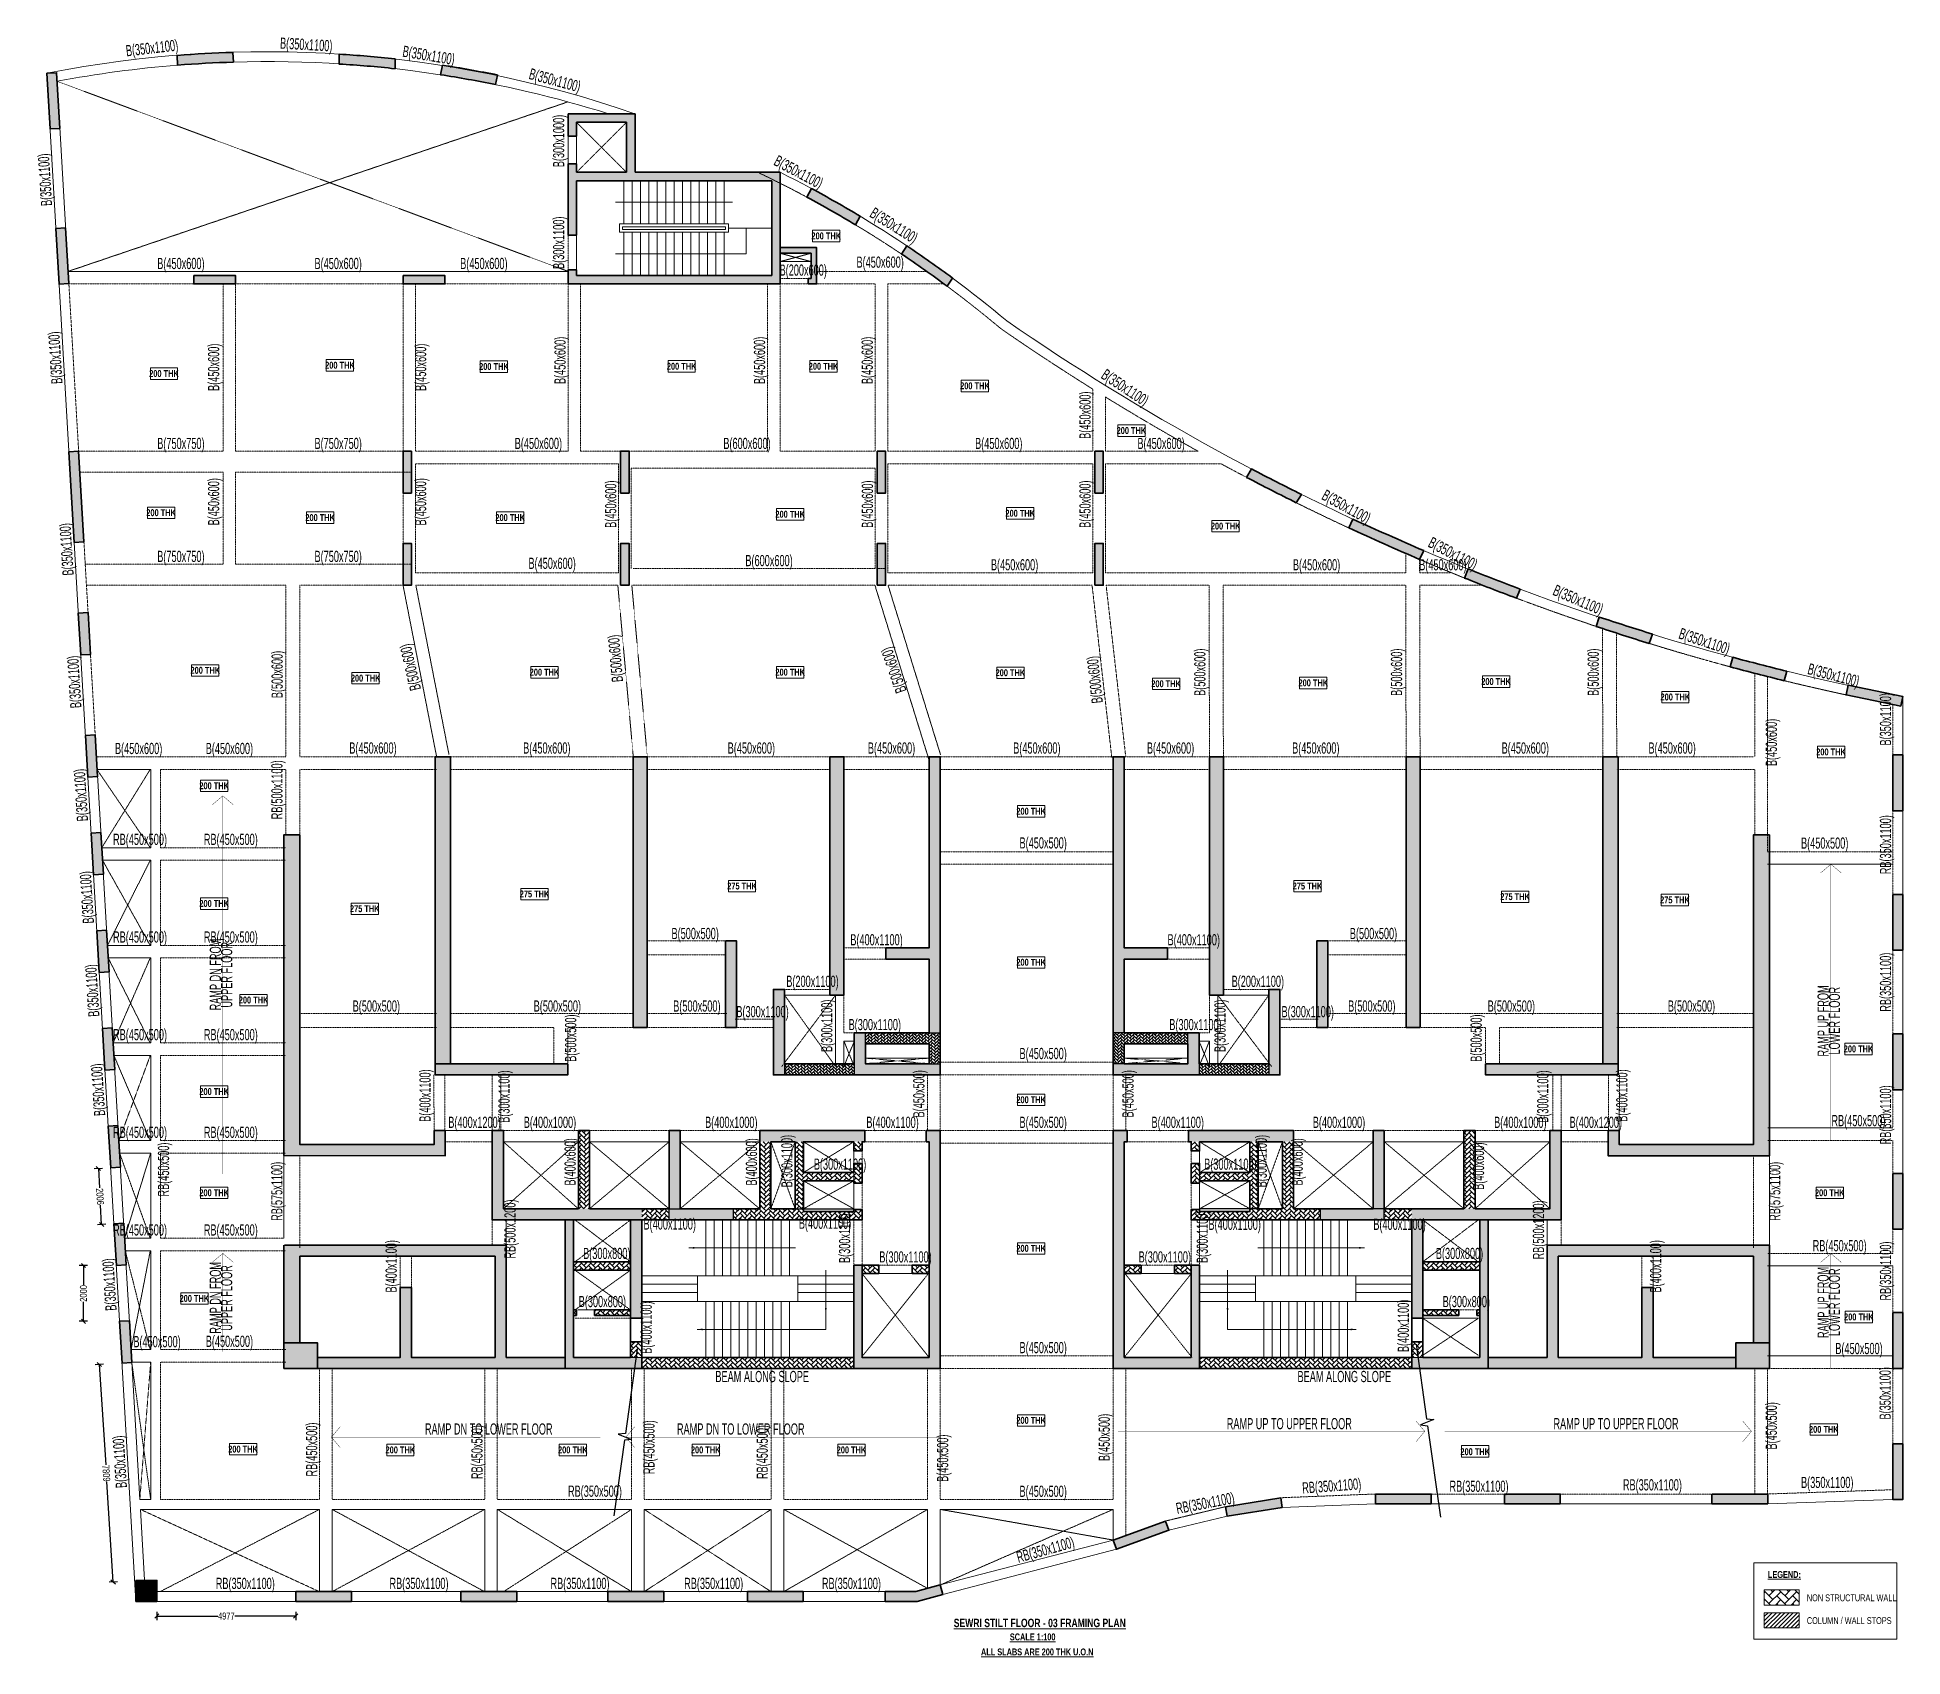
# Model space of a CAD drawing. Header units: millimetres. Extents: x 1 to 325294, y -2 to 66329.
# Drawn here: x 1 to 66865, y 8284 to 66329 of the extents above; entities that cross this region are included whole.
import ezdxf

# ---------------------------------------------------------------- set-up
doc = ezdxf.new("R2010")
doc.units = ezdxf.units.MM
doc.linetypes.add('HIDDEN', pattern=[0.375, 0.25, -0.125])
for name, color, linetype, lineweight in [('A-ANNO-DIMS', 8, 'Continuous', 15), ('A-DETL-MISC', 35, 'Continuous', 15), ('A-FLOR-IDEN', 11, 'Continuous', 9), ('A-HIDD-ABVE', 8, 'HIDDEN', 20), ('G-ANNO-TEXT', 231, 'Continuous', 9), ('S-BEAM', 7, 'Continuous', 18), ('S-BEAM-IDEN', 2, 'Continuous', 9), ('S-COL HATCH', 9, 'Continuous', 0), ('S-COLS', 5, 'Continuous', 35)]:
    doc.layers.add(name, color=color, linetype=linetype, lineweight=lineweight)
doc.layers.add('changes', color=7, linetype='Continuous')
doc.layers.add('SUNK SLAB', color=8, linetype='Continuous')
doc.styles.add('Dim.s & Anno.(Misc.)', font='ARIALN.TTF')
doc.styles.add('SOBHA', font='swisscl.ttf')
doc.styles.add('Swis721 LtCn BT', font='swisscl.ttf', dxfattribs={"width": 0.9, "height": 233.355162})
doc.styles.add('Swis721 LtCn BT_2', font='swisscl.ttf', dxfattribs={"height": 244.992296})
doc.styles.add('Swis721 LtCn BT_B', font='', dxfattribs={"width": 0.9, "height": 246.918336})
doc.styles.get('Swis721 LtCn BT_B').set_extended_font_data('Swis721 LtCn BT', bold=True)
doc.dimstyles.new('A-GFC-100', dxfattribs={"dimscale": 100, "dimtxt": 1.75, "dimasz": 1.5, "dimexe": 1.5, "dimexo": 0, "dimgap": 1, "dimtad": 1, "dimdsep": 46, "dimtxsty": 'Dim.s & Anno.(Misc.)', "dimblk": 'ARCHTICK', "dimcen": 0, "dimdle": 1.5, "dimclrd": 256, "dimclre": 8, "dimclrt": 6, "dimazin": 2, "dimtfac": 1, "dimtix": 1, "dimtmove": 2, "dimatfit": 3, "dimfxl": 1, "dimtolj": 1, "dimlwd": -1, "dimlwe": 9, "dimarcsym": 0})
doc.dimstyles.new('S-100', dxfattribs={"dimscale": 100, "dimtxt": 2.5, "dimasz": 1.5, "dimexe": 1.5, "dimexo": 1.5, "dimgap": 0.1, "dimtad": 0, "dimdec": 0, "dimrnd": 0.0005, "dimzin": 0, "dimdsep": 46, "dimtxsty": 'SOBHA', "dimblk": 'OBLIQUE', "dimcen": 0.09, "dimclrd": 8, "dimclre": 8, "dimclrt": 6, "dimadec": 0, "dimazin": 0, "dimtfac": 1, "dimtdec": 0, "dimtofl": 0, "dimtmove": 0, "dimatfit": 3, "dimfxl": 1.5, "dimfxlon": 1, "dimtolj": 1, "dimtzin": 0, "dimlwd": -1, "dimlwe": -1, "dimarcsym": 0})
pattern_1 = [(45, (-31966103.18, 21022167.41), (0, 113.13708499), [240, -80]), (135, (-31966046.61, 21022223.98), (9e-15, 113.13708499), [240, -80])]
pattern_2 = [(45, (-31794446.85, 20735559.75), (0, 169.7056275), [360, -120]), (135, (-31794362, 20735644.6), (1e-14, 169.7056275), [360, -120])]
pattern_3 = [(45, (-31794446.85, 20683630.75), (0, 169.7056275), [360, -120]), (135, (-31794362, 20683715.6), (1e-14, 169.7056275), [360, -120])]
pattern_4 = [(45, (-31794446.854, 20735559.75), (0, 113.13708499), [240, -80]), (135, (-31794390.286, 20735616.32), (9e-15, 113.13708499), [240, -80])]

msp = doc.modelspace()

# ---------------------------------------------------------------- texts
at = {"layer": 'A-FLOR-IDEN', "color": 1, "char_height": 246.92, "width": 1155, "attachment_point": 2, "line_spacing_factor": 0.964267, "style": 'Swis721 LtCn BT_B'}
for s, insert in [('200 THK', (28279.4, 59334.4)), ('200 THK', (28279.4, 59334.4)), ('200 THK', (4541.9, 54400.9)), ('200 THK', (4541.9, 54400.9)), ('200 THK', (10849.4, 54697.9)), ('200 THK', (10849.4, 54697.9)), ('200 THK', (16367.4, 54652.4)), ('200 THK', (16367.4, 54652.4)), ('200 THK', (23097.4, 54660.5)), ('200 THK', (23097.4, 54660.5)), ('200 THK', (28183.4, 54660.5)), ('200 THK', (28183.4, 54660.5)), ('200 THK', (33609.9, 53960.9)), ('200 THK', (33609.9, 53960.9)), ('200 THK', (39217.9, 52358.4)), ('200 THK', (39217.9, 52358.4)), ('200 THK', (4438.6, 49413.6)), ('200 THK', (4438.6, 49413.6)), ('200 THK', (10139.4, 49236.5)), ('200 THK', (10139.4, 49236.5)), ('200 THK', (16950.9, 49236.5)), ('200 THK', (16950.9, 49236.5)), ('200 THK', (26987.9, 49355.9)), ('200 THK', (26987.9, 49355.9)), ('200 THK', (35232.9, 49391.4)), ('200 THK', (35232.9, 49391.4)), ('200 THK', (42595.4, 48933.9)), ('200 THK', (42595.4, 48933.9)), ('200 THK', (6022.4, 43762.9)), ('200 THK', (6022.4, 43762.9)), ('200 THK', (11769.4, 43482.9)), ('200 THK', (11769.4, 43482.9)), ('200 THK', (18180.4, 43695.9)), ('200 THK', (18180.4, 43695.9)), ('200 THK', (26987.9, 43695.9)), ('200 THK', (26987.9, 43695.9)), ('200 THK', (34879.9, 43677.4)), ('200 THK', (34879.9, 43677.4)), ('200 THK', (40461.9, 43282.4)), ('200 THK', (40461.9, 43282.4)), ('200 THK', (45737.9, 43313.4)), ('200 THK', (45737.9, 43313.4)), ('200 THK', (52289.4, 43361.9)), ('200 THK', (52289.4, 43361.9)), ('200 THK', (58714.4, 42806.4)), ('200 THK', (58714.4, 42806.4)), ('200 THK', (64296.4, 40837.4)), ('200 THK', (64296.4, 40837.4)), ('200 THK', (6340, 39624.8)), ('200 THK', (35624.6, 38711.7)), ('275 THK', (17823.3, 35746.4)), ('275 THK', (25260.6, 36030.2)), ('275 THK', (45530.9, 36030.2)), ('275 THK', (52971.8, 35650.8, 0)), ('275 THK', (58700.1, 35533.8)), ('200 THK', (6340, 35405.6)), ('275 THK', (11738.8, 35219.5, 0)), ('200 THK', (35624.6, 33297.4)), ('200 THK', (7752.5, 31945.7)), ('200 THK', (65281.5, 30192.3)), ('200 THK', (6340, 28663.7)), ('200 THK', (35624.6, 28371.6)), ('200 THK', (6340, 25037.4)), ('200 THK', (64251, 25037.4)), ('200 THK', (35624.6, 23044.2)), ('200 THK', (5630.5, 21249.5)), ('200 THK', (65294, 20585.4)), ('200 THK', (35624.6, 16878.9)), ('200 THK', (64038.2, 16555)), ('200 THK', (7375.6, 15848.2)), ('200 THK', (13013.4, 15819.5)), ('200 THK', (19196.8, 15819.5)), ('200 THK', (23959.3, 15819.5)), ('200 THK', (29184.2, 15819.5)), ('200 THK', (51541.3, 15755.4))]:
    msp.add_mtext(s, dxfattribs=dict(at, insert=insert))
at = {"layer": 'G-ANNO-TEXT', "color": 7, "char_height": 244.992, "attachment_point": 1, "line_spacing_factor": 0.971848, "style": 'Swis721 LtCn BT_2'}
for s, insert, width in [('\\fSwis721 LtCn BT|b1|i0|c0|p34|;\\LLEGEND:', (62033.1, 11352.1), 1299), ('NON STRUCTURAL WALL', (63429, 10516.7), 3845.238), ('COLUMN / WALL STOPS', (63429, 9700.3), 3845.238)]:
    msp.add_mtext(s, dxfattribs=dict(at, insert=insert, width=width))
at = {"layer": 'G-ANNO-TEXT', "color": 6, "insert": (32850.1, 9643.9), "char_height": 300, "width": 6923.66, "attachment_point": 1, "line_spacing_factor": 0.971848, "style": 'Swis721 LtCn BT_2'}
msp.add_mtext('{\\fSwis721 LtCn BT|b1|i0|c0|p34;\\LSEWRI STILT FLOOR - 03 FRAMING PLAN }', dxfattribs=at)
at = {"layer": 'G-ANNO-TEXT', "color": 1, "char_height": 244.992, "attachment_point": 1, "line_spacing_factor": 0.971848, "style": 'Swis721 LtCn BT_2'}
for s, insert, width in [('{\\fSwis721 LtCn BT|b1|i0|c0|p34;\\LSCALE 1:100}', (34861.3, 9116.3), 1551.037), ('{\\fSwis721 LtCn BT|b1|i0|c0|p34;\\LALL SLABS ARE 200 THK U.O.N}', (33827.1, 8577.9), 3728.693)]:
    msp.add_mtext(s, dxfattribs=dict(at, insert=insert, width=width))
at = {"layer": 'S-BEAM-IDEN', "style": 'Swis721 LtCn BT', "width": 0.8}
for s, rotation, p in [('B(350x1100)', 6.479048, (3199.6, 65644.3)), ('B(350x1100)', 356.840561, (8692.2, 65924.7)), ('B(350x1100)', 350.685393, (13072, 65639.5)), ('B(350x1100)', 345.05471, (17595.1, 64841.7)), ('B(300x1000)', 90, (18887.3, 61673.7, 0)), ('B(350x1100)', 93.604421, (534.3, 60297.2, 0)), ('B(350x1100)', 331.79745, (26367.3, 61770)), ('B(350x1100)', 327.983375, (29803.6, 59914.9)), ('B(300x1100)', 90, (18887.3, 58025.8, 0)), ('B(450x600)', 360, (4299.9, 58022.4)), ('B(450x600)', 360, (9937.5, 58022.4)), ('B(450x600)', 360, (15160, 58022.4)), ('B(200x600)', 360, (26607.1, 57785.2, 0)), ('B(450x600)', 360, (29365.1, 58070.6, 0)), ('B(350x1100)', 93.604421, (906.5, 53917.6, 0)), ('B(450x600)', 90, (18937.6, 53899.9, 0)), ('B(450x600)', 90, (26087.6, 53899.9, 0)), ('B(450x600)', 90, (29948.2, 53899.9, 0)), ('B(450x600)', 90, (6521, 53653.9, 0)), ('B(450x600)', 90, (13939.7, 53652.8)), ('B(350x1100)', 326.357118, (38098.9, 54132.3)), ('B(450x600)', 90, (37755.2, 51936.5, 0)), ('B(750x750)', 360, (4299.9, 51572.5)), ('B(750x750)', 360, (9937.5, 51572.5)), ('B(450x600)', 360, (17114.2, 51572.5)), ('B(600x600)', 360, (24591.9, 51572.5)), ('B(450x600)', 360, (33615.9, 51572.5)), ('B(450x600)', 360, (39434.1, 51572.5)), ('B(450x600)', 90, (6521, 48833.1, 0)), ('B(450x600)', 90, (13939.7, 48832)), ('B(450x600)', 90, (20755.2, 48746.9, 0)), ('B(450x600)', 90, (29955.2, 48746.9, 0)), ('B(450x600)', 90, (37755.2, 48746.9, 0)), ('B(350x1100)', 331.043018, (46005.1, 49786.9)), ('B(350x1100)', 93.604421, (1307.2, 47050, 0)), ('B(350x1100)', 332.517574, (49820.6, 48084.1)), ('B(750x750)', 360, (4299.9, 47522.5)), ('B(750x750)', 360, (9937.5, 47522.5)), ('B(450x600)', 360, (17606.7, 47275.1)), ('B(600x600)', 360, (25381.7, 47372.5)), ('B(450x600)', 360, (34182.7, 47222.5)), ('B(450x600)', 360, (45007, 47222.5)), ('B(450x600)', 360, (49535, 47222.5)), ('B(350x1100)', 336.769663, (54291.8, 46354.6)), ('B(500x600)', 95.079556, (20998.2, 43235.8, 0)), ('B(350x1100)', 341.716901, (58804.5, 44790.8)), ('B(350x1100)', 93.604421, (1584.5, 42296.4, 0)), ('B(500x600)', 90, (8796.7, 42641.8)), ('B(500x600)', 103.063954, (13758.2, 42967.3)), ('B(500x600)', 109.177342, (31166.1, 42911.1, 0)), ('B(500x600)', 96.261232, (38196.6, 42480, 0)), ('B(500x600)', 90, (41871.5, 42723.1)), ('B(500x600)', 90, (48921.5, 42723.2, 0)), ('B(500x600)', 90, (55971.5, 42723.2)), ('B(350x1100)', 345.468765, (63427.1, 43512.3)), ('B(350x1100)', 90, (66449.4, 40944.6)), ('B(450x600)', 90, (62356.5, 40206.2)), ('B(450x600)', 360, (2784.5, 40638.2)), ('B(450x600)', 360, (6038.9, 40638.2)), ('RB(500x1100)', 90, (8788.6, 38297.9)), ('B(350x1100)', 93.604421, (1821.2, 38240.7, 0)), ('RB(350x1100)', 90, (66449.4, 36331.1, 0)), ('RB(450x500)', 360, (2716.5, 37380.6)), ('RB(450x500)', 360, (5970.9, 37380.6)), ('B(350x1100)', 93.604421, (2035, 34575, 0)), ('RB(450x500)', 360, (2716.5, 33880.6)), ('RB(450x500)', 360, (5970.9, 33880.6)), ('B(500x500)', 360, (22734.6, 34005.8, 0)), ('B(400x1100)', 360, (29143.1, 33781.3, 0)), ('RAMP DN FROM', 90, (6582.7, 31449)), ('UPPER FLOOR', 90, (6987.6, 31551.6)), ('RB(350x1100)', 90, (66449.4, 31403.1)), ('B(350x1100)', 93.604421, (2229.9, 31234.7, 0)), ('B(200x1100)', 360, (26847, 32291.3, 0)), ('RAMP UP FROM', 90, (64211.4, 29796.7)), ('LOWER FLOOR', 90, (64616.3, 29867.6)), ('B(500x500)', 360, (11305, 31405.8)), ('B(500x500)', 360, (17793.5, 31405.8)), ('B(500x500)', 360, (22794.9, 31405.8)), ('B(300x1100)', 360, (25057.7, 31205.8)), ('B(300x1100)', 90, (28498.8, 29958.8, 0)), ('B(300x1100)', 90, (42596.2, 29958.8, 0)), ('RB(450x500)', 360, (2716.5, 30380.6)), ('RB(450x500)', 360, (5970.9, 30380.6)), ('B(500x500)', 90, (19319.4, 29607.8)), ('B(300x1100)', 360, (29081.3, 30741.3, 0)), ('B(500x500)', 90, (51775.6, 29607.8)), ('B(350x1100)', 93.604421, (2437.3, 27679.1, 0)), ('B(400x1100)', 90, (14098.7, 27457.1)), ('B(300x1100)', 90, (16930.9, 27421.6)), ('B(450x500)', 90, (31798.8, 27611.9, 0)), ('B(450x500)', 90, (39296.2, 27611.9, 0)), ('B(300x1100)', 90, (54164.1, 27421.6)), ('B(400x1100)', 90, (56996.4, 27457.1)), ('RB(350x1100)', 90, (66449.4, 26647.1)), ('B(400x1200)', 360, (14733.2, 27238.5)), ('B(400x1000)', 360, (17437.6, 27238.5)), ('B(400x1000)', 360, (23937.6, 27238.5)), ('B(400x1100)', 360, (29717.6, 27238.5)), ('B(450x500)', 360, (35208, 27238.5)), ('RB(450x500)', 360, (2716.5, 26880.6)), ('RB(450x500)', 360, (5970.9, 26880.6)), ('B(400x600)', 90, (19298.8, 25170.6)), ('B(400x600)', 90, (25798.8, 25170.6)), ('B(300x1100)', 90, (27068.8, 25107.9)), ('B(300x1100)', 90, (44070.8, 25107.9)), ('B(400x600)', 90, (45361.4, 25170.6, 0)), ('RB(450x500)', 90, (4725.1, 24779.5, 0)), ('B(300x1100)', 360, (27835.3, 25739.2)), ('B(400x600)', 90, (51858.7, 25018.9, 0)), ('RB(575x1100)', 90, (8785.4, 23906.8)), ('RB(575x1100)', 90, (62479.7, 23906.8)), ('RB(500x1200)', 90, (17142.7, 22555.2)), ('B(300x1100)', 90, (29137.3, 22394.3, 0)), ('B(300x1100)', 90, (41957.7, 22394.3, 0)), ('RB(500x1200)', 90, (54009.7, 22524.3)), ('RB(450x500)', 360, (2716.5, 23380.6)), ('RB(450x500)', 360, (5970.9, 23380.6)), ('B(400x1100)', 360, (21730.5, 23593.2)), ('B(400x1100)', 360, (27296.5, 23622)), ('B(400x1100)', 360, (41980.9, 23582.8)), ('B(400x1100)', 360, (47890.6, 23582.8)), ('B(400x1100)', 90, (12884.3, 21337.2)), ('B(300x800)', 360, (19565.3, 22538.5)), ('B(300x1100)', 360, (30181.3, 22413.3)), ('B(300x800)', 360, (50131.3, 22538.5)), ('B(400x1100)', 90, (58210.8, 21337.2)), ('RB(350x1100)', 90, (66449.4, 21049.6)), ('B(350x1100)', 93.604421, (2844.7, 20697, 0)), ('RAMP DN FROM', 90, (6582.7, 19862.5)), ('UPPER FLOOR', 90, (6987.6, 19965.1)), ('RAMP UP FROM', 90, (64211.4, 19704.7)), ('LOWER FLOOR', 90, (64616.3, 19775.6)), ('B(300x800)', 360, (19407.3, 20813.3)), ('B(400x1100)', 90, (22025.4, 19140)), ('B(400x1100)', 90, (49164, 19202.5)), ('B(450x500)', 360, (3445.7, 19376.2)), ('B(450x500)', 360, (6038.9, 19388.2)), ('B(450x500)', 360, (35208, 19163.3)), ('BEAM ALONG SLOPE', 360, (24307, 18126.3, 0)), ('BEAM ALONG SLOPE', 360, (45173, 18126.3, 0)), ('B(350x1100)', 90, (66435.5, 16785.6, 0)), ('B(450x500)', 90, (62355.2, 15710.5)), ('RB(450x500)', 90, (22124.6, 14823.7)), ('B(450x500)', 90, (38443.3, 15295)), ('B(350x1100)', 93.604421, (3215.4, 14343, 0)), ('RB(450x500)', 90, (10035, 14743.2)), ('RB(450x500)', 90, (15959.2, 14650.7)), ('RB(450x500)', 90, (26185, 14650.7)), ('B(450x500)', 90, (32651.8, 14549.7)), ('RB(350x500)', 360, (19023.1, 14017.4)), ('B(450x500)', 360, (35208, 14013.3)), ('RB(350x1100)', 10.788367, (40862.1, 13394.3)), ('RB(350x1100)', 4.137547, (45355.7, 14131, 0)), ('RB(350x1100)', 15.483236, (35168.8, 11646.4)), ('RB(350x1100)', 360, (6398.2, 10710.7)), ('RB(350x1100)', 360, (12624.7, 10710.7)), ('RB(350x1100)', 360, (18395.7, 10710.7)), ('RB(350x1100)', 360, (23187.2, 10710.7)), ('RB(350x1100)', 360, (28125, 10710.7))]:
    msp.add_text(s, height=400, rotation=rotation, dxfattribs=at).set_placement(p)
for s, p in [('B(450x600)', (11183.8, 40654.1)), ('B(450x600)', (17415.9, 40654.1)), ('B(450x600)', (24747.2, 40654.1)), ('B(450x600)', (29772.4, 40654.1)), ('B(450x600)', (34981.7, 40654.1)), ('B(450x600)', (39773.6, 40654.1)), ('B(450x600)', (44980.7, 40654.1)), ('B(450x600)', (52489, 40654.1)), ('B(450x600)', (57753, 40654.1)), ('B(450x500)', (35208, 37254.1)), ('B(450x500)', (63220.6, 37246.5)), ('B(400x1100)', (40514.2, 33781.3, 0)), ('B(500x500)', (47048, 34005.8, 0)), ('B(200x1100)', (42810.4, 32291.3, 0)), ('B(300x1100)', (44599.7, 31205.8)), ('B(500x500)', (46987.7, 31405.8)), ('B(500x500)', (51989.1, 31405.8)), ('B(500x500)', (58445.1, 31405.8)), ('B(300x1100)', (40576.1, 30741.3, 0)), ('B(450x500)', (35208, 29704.1)), ('B(400x1100)', (39939.8, 27238.5)), ('B(400x1000)', (45719.8, 27238.5)), ('B(400x1000)', (52219.8, 27238.5)), ('B(400x1200)', (54924.2, 27238.5)), ('RB(450x500)', (64310.5, 27298.6, 0)), ('B(300x1100)', (41827.5, 25739.2)), ('B(300x1100)', (39476, 22413.3)), ('RB(450x500)', (63638, 22815.7, 0)), ('B(300x800)', (50375.3, 20813.3)), ('B(450x500)', (64451.3, 19130)), ('RAMP UP TO UPPER FLOOR', (42636.8, 16437.6)), ('RAMP UP TO UPPER FLOOR', (54346.5, 16437.6)), ('RAMP DN TO LOWER FLOOR', (13895.1, 16245.6)), ('RAMP DN TO LOWER FLOOR', (22928.1, 16245.6)), ('B(350x1100)', (63221.2, 14329.9)), ('RB(350x1100)', (50619.8, 14193.6, 0)), ('RB(350x1100)', (56835.8, 14244.3))]:
    msp.add_text(s, height=400, dxfattribs=at).set_placement(p)

# ---------------------------------------------------------------- blocks, each defined once
blk = doc.blocks.new('A$C0921b736')
at = {"layer": 'S-COL HATCH', "transparency": 33554687}
h = blk.add_hatch(color=256, dxfattribs=at)
h.dxf.hatch_style = 1
h.paths.add_polyline_path([(5425, 11675), (5425, 11275), (10175, 11275), (10175, 11675)])
h.paths.add_polyline_path([(5425, 11675), (5975, 11675), (5975, 22675), (5425, 22675)])
h = blk.add_hatch(color=256, dxfattribs=at)
h.dxf.hatch_style = 1
h.paths.add_polyline_path([(12525, 12975), (13025, 12975), (13025, 22675), (12525, 22675)])
h = blk.add_hatch(color=256, dxfattribs=at)
h.dxf.hatch_style = 1
h.paths.add_polyline_path([(19575, 14135), (20075, 14135), (20075, 22675), (19575, 22675)])
h = blk.add_hatch(color=256, dxfattribs=at)
h.dxf.hatch_style = 1
h.paths.add_polyline_path([(23525, 22675), (23125, 22675), (23125, 15825), (21575, 15825), (21575, 15425), (23125, 15425), (23125, 12785), (23525, 12785)])
h = blk.add_hatch(color=256, dxfattribs=at)
h.dxf.hatch_style = 1
h.paths.add_polyline_path([(29725, 12785), (30125, 12785), (30125, 15425), (31675, 15425), (31675, 15825), (30125, 15825), (30125, 22675), (29725, 22675)])
h = blk.add_hatch(color=256, dxfattribs=at)
h.dxf.hatch_style = 1
h.paths.add_polyline_path([(33675, 14135), (33175, 14135), (33175, 22675), (33675, 22675)])
h = blk.add_hatch(color=256, dxfattribs=at)
h.dxf.hatch_style = 1
h.paths.add_polyline_path([(40725, 12975), (40225, 12975), (40225, 22675), (40725, 22675)])
h = blk.add_hatch(color=256, dxfattribs=at)
h.dxf.hatch_style = 1
h.paths.add_polyline_path([(43075, 11675), (43075, 11275), (47825, 11275), (47825, 11675)])
h.paths.add_polyline_path([(47825, 22675), (47275, 22675), (47275, 11675), (47825, 11675)])
h = blk.add_hatch(color=256, dxfattribs=at)
h.dxf.hatch_style = 1
h.paths.add_polyline_path([(5785, 8375), (5785, 9275), (5385, 9275), (5385, 8775), (575, 8775), (575, 19875), (0, 19879), (0, 8375)])
h = blk.add_hatch(color=256, dxfattribs=at)
h.dxf.hatch_style = 1
h.paths.add_polyline_path([(53250, 8375), (53250, 19875), (52675, 19875), (52675, 8775), (47865, 8775), (47865, 9275), (47465, 9275), (47465, 8375)])
h = blk.add_hatch(color=256, dxfattribs=at)
h.dxf.hatch_style = 1
h.paths.add_polyline_path([(15825, 12975), (16225, 12975), (16225, 16075), (15825, 16075)])
h = blk.add_hatch(color=256, dxfattribs=at)
h.dxf.hatch_style = 1
h.paths.add_polyline_path([(37425, 16075), (37025, 16075), (37025, 12975), (37425, 12975)])
h = blk.add_hatch(color=256, dxfattribs=at)
h.dxf.hatch_style = 1
h.paths.add_polyline_path([(17945, 14335), (17545, 14335), (17545, 11275), (17945, 11275), (17945, 11675)])
h = blk.add_hatch(color=256, dxfattribs=at)
h.dxf.hatch_style = 1
h.paths.add_polyline_path([(35305, 11675), (35305, 11275), (35705, 11275), (35705, 14335), (35305, 14335)])
h = blk.add_hatch(color=256, dxfattribs=at)
h.dxf.hatch_style = 1
h.paths.add_polyline_path([(23525, 11275), (23525, 11675), (23125, 11675), (20845, 11675), (20845, 12385), (20845, 12785), (20445, 12785), (20445, 11675), (20445, 11275)])
at = {"layer": 'S-COL HATCH'}
h = blk.add_hatch(dxfattribs=at)
h.set_pattern_fill('AR-HBONE', color=256, scale=20)
h.set_pattern_definition(pattern_4)
h.paths.add_polyline_path([(23125, 12385), (23125, 11692), (23125, 11692), (23125, 11675), (23525, 11675), (23525, 12785), (20845, 12785), (20845, 12485), (20845, 12385)])
at = {"layer": 'S-COL HATCH', "transparency": 33554687}
h = blk.add_hatch(color=256, dxfattribs=at)
h.dxf.hatch_style = 1
h.paths.add_polyline_path([(32805, 11275), (32805, 11675), (32805, 12785), (32405, 12785), (32405, 12385), (32405, 11675), (30125, 11675), (29725, 11675), (29725, 11275)])
at = {"layer": 'S-COL HATCH'}
h = blk.add_hatch(dxfattribs=at)
h.set_pattern_fill('AR-HBONE', color=256, scale=20)
h.set_pattern_definition(pattern_4)
h.paths.add_polyline_path([(30125, 12385), (30125, 11692), (30125, 11692), (30125, 11675), (29725, 11675), (29725, 12785), (32405, 12785), (32405, 12485), (32405, 12385)])
h = blk.add_hatch(dxfattribs=at)
h.set_pattern_fill('AR-HBONE', color=256, scale=20)
h.set_pattern_definition(pattern_1)
h.paths.add_polyline_path([(20445, 11275), (20445, 11675), (17945, 11675), (17945, 11275)])
h = blk.add_hatch(dxfattribs=at)
h.set_pattern_fill('AR-HBONE', color=256, scale=20)
h.set_pattern_definition(pattern_1)
h.paths.add_polyline_path([(35305, 11275), (35305, 11675), (32805, 11675), (32805, 11275)])
at = {"layer": 'S-COL HATCH', "transparency": 33554687}
h = blk.add_hatch(color=256, dxfattribs=at)
h.dxf.hatch_style = 1
h.paths.add_polyline_path([(12825, 6075), (12825, 6475), (7871, 6475), (7871, 9275), (7471, 9275), (7471, 6075)])
at = {"layer": 'S-COL HATCH'}
h = blk.add_hatch(dxfattribs=at)
h.set_pattern_fill('AR-HBONE', color=256, scale=30)
h.set_pattern_definition(pattern_2)
h.paths.add_polyline_path([(10555, 6475), (10955, 6475), (10955, 9275), (10555, 9275)])
at = {"layer": 'S-COL HATCH', "transparency": 33554687}
h = blk.add_hatch(color=256, dxfattribs=at)
h.dxf.hatch_style = 1
h.paths.add_polyline_path([(13805, 9275), (14205, 9275), (14205, 6475), (13805, 6475)])
at = {"layer": 'S-COL HATCH'}
h = blk.add_hatch(dxfattribs=at)
h.set_pattern_fill('AR-HBONE', color=256, scale=30)
h.set_pattern_definition(pattern_2)
h.paths.add_polyline_path([(18325, 8875), (18625, 8875), (18625, 7775), (20425, 7775), (20425, 8100), (20725, 8100), (20725, 7398), (20425, 7398), (20425, 7475), (18625, 7475), (18625, 6375), (20425, 6375), (20425, 6453), (20725, 6453), (20725, 6075), (16105, 6075), (16105, 6475), (18325, 6475)])
at = {"layer": 'S-COL HATCH', "transparency": 33554687}
h = blk.add_hatch(color=256, dxfattribs=at)
h.dxf.hatch_style = 1
h.paths.add_polyline_path([(17055, 9275), (20825, 9275), (20825, 8875), (17055, 8875)])
at = {"layer": 'S-COL HATCH'}
h = blk.add_hatch(dxfattribs=at)
h.set_pattern_fill('AR-HBONE', color=256, scale=30)
h.set_pattern_definition(pattern_2)
h.paths.add_polyline_path([(17055, 6475), (17455, 6475), (17455, 8875), (17055, 8875)])
at = {"layer": 'S-COL HATCH', "transparency": 33554687}
h = blk.add_hatch(color=256, dxfattribs=at)
h.dxf.hatch_style = 1
h.paths.add_polyline_path([(20725, 4450), (20425, 4450), (20425, 1150), (20425, 750), (23125, 750), (23525, 750), (23525, 1150), (23525, 1150), (23525, 9275), (23025, 9275), (23025, 8875), (23125, 8875), (23125, 1150), (23125, 1150), (20725, 1150), (20725, 1150)])
at = {"layer": 'S-COL HATCH'}
h = blk.add_hatch(dxfattribs=at)
h.set_pattern_fill('AR-HBONE', color=256, scale=30)
h.set_pattern_definition(pattern_2)
h.paths.add_polyline_path([(20425, 8875), (20725, 8875), (20725, 8550), (20425, 8550)])
at = {"layer": 'S-COL HATCH', "transparency": 33554687}
h = blk.add_hatch(color=256, dxfattribs=at)
h.dxf.hatch_style = 1
h.paths.add_polyline_path([(32525, 4450), (32825, 4450), (32825, 1150), (32825, 750), (30125, 750), (29725, 750), (29725, 1150), (29725, 1150), (29725, 9275), (30225, 9275), (30225, 8875), (30125, 8875), (30125, 1150), (30125, 1150), (32525, 1150), (32525, 1150)])
h = blk.add_hatch(color=256, dxfattribs=at)
h.dxf.hatch_style = 1
h.paths.add_polyline_path([(36195, 9275), (32425, 9275), (32425, 8875), (36195, 8875)])
at = {"layer": 'S-COL HATCH'}
h = blk.add_hatch(dxfattribs=at)
h.set_pattern_fill('AR-HBONE', color=256, scale=30)
h.set_pattern_definition(pattern_2)
h.paths.add_polyline_path([(34925, 8875), (34625, 8875), (34625, 7775), (32825, 7775), (32825, 8100), (32525, 8100), (32525, 7398), (32825, 7398), (32825, 7475), (34625, 7475), (34625, 6375), (32825, 6375), (32825, 6453), (32525, 6453), (32525, 6075), (37145, 6075), (37145, 6475), (34925, 6475)])
h = blk.add_hatch(dxfattribs=at)
h.set_pattern_fill('AR-HBONE', color=256, scale=30)
h.set_pattern_definition(pattern_2)
h.paths.add_polyline_path([(32825, 8875), (32525, 8875), (32525, 8550), (32825, 8550)])
h = blk.add_hatch(dxfattribs=at)
h.set_pattern_fill('AR-HBONE', color=256, scale=30)
h.set_pattern_definition(pattern_2)
h.paths.add_polyline_path([(36195, 6475), (35795, 6475), (35795, 8875), (36195, 8875)])
at = {"layer": 'S-COL HATCH', "transparency": 33554687}
h = blk.add_hatch(color=256, dxfattribs=at)
h.dxf.hatch_style = 1
h.paths.add_polyline_path([(39445, 9275), (39045, 9275), (39045, 6475), (39445, 6475)])
h = blk.add_hatch(color=256, dxfattribs=at)
h.dxf.hatch_style = 1
h.paths.add_polyline_path([(40425, 6075), (40425, 6475), (45379, 6475), (45379, 9275), (45779, 9275), (45779, 6075)])
at = {"layer": 'S-COL HATCH'}
h = blk.add_hatch(dxfattribs=at)
h.set_pattern_fill('AR-HBONE', color=256, scale=30)
h.set_pattern_definition(pattern_2)
h.paths.add_polyline_path([(42695, 6475), (42295, 6475), (42295, 9275), (42695, 9275)])
at = {"layer": 'S-COL HATCH', "transparency": 33554687}
h = blk.add_hatch(color=256, dxfattribs=at)
h.dxf.hatch_style = 1
h.paths.add_polyline_path([(10385, 6075), (10085, 6075), (10085, 750), (10385, 750), (12825, 750), (12825, 1150), (10385, 1150), (10385, 2850), (10385, 2850), (10385, 2850)])
h = blk.add_hatch(color=256, dxfattribs=at)
h.dxf.hatch_style = 1
h.paths.add_polyline_path([(12825, 6075), (12425, 6075), (12425, 6075), (12425, 4575), (12425, 4575), (12425, 4275), (12425, 2550), (12825, 2550)])
at = {"layer": 'S-COL HATCH'}
h = blk.add_hatch(dxfattribs=at)
h.set_pattern_fill('AR-HBONE', color=256, scale=30)
h.set_pattern_definition(pattern_2)
h.paths.add_polyline_path([(13805, 6475), (12825, 6475), (12825, 6075), (13805, 6075)])
at = {"layer": 'S-COL HATCH', "transparency": 33554687}
h = blk.add_hatch(color=256, dxfattribs=at)
h.dxf.hatch_style = 1
h.paths.add_polyline_path([(13805, 6475), (16105, 6475), (16105, 6075), (13805, 6075)])
h = blk.add_hatch(color=256, dxfattribs=at)
h.dxf.hatch_style = 1
h.paths.add_polyline_path([(39445, 6475), (37145, 6475), (37145, 6075), (39445, 6075)])
at = {"layer": 'S-COL HATCH'}
h = blk.add_hatch(dxfattribs=at)
h.set_pattern_fill('AR-HBONE', color=256, scale=30)
h.set_pattern_definition(pattern_2)
h.paths.add_polyline_path([(39445, 6475), (40425, 6475), (40425, 6075), (39445, 6075)])
at = {"layer": 'S-COL HATCH', "transparency": 33554687}
h = blk.add_hatch(color=256, dxfattribs=at)
h.dxf.hatch_style = 1
h.paths.add_polyline_path([(40425, 6075), (40825, 6075), (40825, 6075), (40825, 4575), (40825, 4575), (40825, 4275), (40825, 2550), (40425, 2550)])
h = blk.add_hatch(color=256, dxfattribs=at)
h.dxf.hatch_style = 1
h.paths.add_polyline_path([(42865, 6075), (43165, 6075), (43165, 750), (42865, 750), (40425, 750), (40425, 1150), (42865, 1150), (42865, 2850), (42865, 2850), (42865, 2850)])
h = blk.add_hatch(color=256, dxfattribs=at)
h.dxf.hatch_style = 1
h.paths.add_polyline_path([(7571, 4775), (7571, 1150), (4571, 1150), (4571, 3648), (4171, 3648), (4171, 1150), (1200, 1150), (1200, 750), (10085, 750), (10085, 1150), (7971, 1150), (7971, 5175), (0, 5175), (0, 1675), (575, 1675), (575, 4775)])
h = blk.add_hatch(color=256, dxfattribs=at)
h.dxf.hatch_style = 1
h.paths.add_polyline_path([(52675, 4775), (52675, 1675), (53250, 1675), (53250, 5175), (45279, 5175), (45279, 1150), (43165, 1150), (43165, 750), (52050, 750), (52050, 1150), (49079, 1150), (49079, 3648), (48679, 3648), (48679, 1150), (45679, 1150), (45679, 4775)])
at = {"layer": 'S-COL HATCH'}
h = blk.add_hatch(dxfattribs=at)
h.set_pattern_fill('AR-HBONE', color=256, scale=30)
h.set_pattern_definition(pattern_2)
h.paths.add_polyline_path([(12425, 4575), (10385, 4575), (10385, 4275), (12425, 4275)])
h = blk.add_hatch(dxfattribs=at)
h.set_pattern_fill('AR-HBONE', color=256, scale=30)
h.set_pattern_definition(pattern_3)
h.paths.add_polyline_path([(21325, 4150), (21325, 4450), (20725, 4450), (20725, 4150)])
h.paths.add_polyline_path([(23125, 4150), (23125, 4450), (22525, 4450), (22525, 4150)])
h = blk.add_hatch(dxfattribs=at)
h.set_pattern_fill('AR-HBONE', color=256, scale=30)
h.set_pattern_definition(pattern_3)
h.paths.add_polyline_path([(32525, 4150), (32525, 4450), (31925, 4450), (31925, 4150)])
h.paths.add_polyline_path([(30725, 4150), (30725, 4450), (30125, 4450), (30125, 4150)])
h = blk.add_hatch(dxfattribs=at)
h.set_pattern_fill('AR-HBONE', color=256, scale=30)
h.set_pattern_definition(pattern_2)
h.paths.add_polyline_path([(40825, 4275), (42865, 4275), (42865, 4575), (40825, 4575)])
h = blk.add_hatch(dxfattribs=at)
h.set_pattern_fill('AR-HBONE', color=256, scale=30)
h.set_pattern_definition(pattern_2)
h.paths.add_polyline_path([(10485, 2850), (10385, 2850), (10385, 2650), (10485, 2650)])
h = blk.add_hatch(dxfattribs=at)
h.set_pattern_fill('AR-HBONE', color=256, scale=30)
h.set_pattern_definition(pattern_2)
h.paths.add_polyline_path([(11135, 2850), (11135, 2650), (12425, 2650), (12425, 2850)])
h = blk.add_hatch(dxfattribs=at)
h.set_pattern_fill('AR-HBONE', color=256, scale=30)
h.set_pattern_definition(pattern_2)
h.paths.add_polyline_path([(42115, 2850), (42115, 2650), (40825, 2650), (40825, 2850)])
h = blk.add_hatch(dxfattribs=at)
h.set_pattern_fill('AR-HBONE', color=256, scale=30)
h.set_pattern_definition(pattern_2)
h.paths.add_polyline_path([(42765, 2850), (42865, 2850), (42865, 2650), (42765, 2650)])
at = {"layer": 'S-COL HATCH', "transparency": 33554687}
h = blk.add_hatch(color=256, dxfattribs=at)
h.dxf.hatch_style = 1
h.paths.add_polyline_path([(0, 1675), (0, 750), (1200, 750), (1200, 1675)])
at = {"layer": 'S-COL HATCH'}
h = blk.add_hatch(dxfattribs=at)
h.set_pattern_fill('AR-HBONE', color=256, scale=30)
h.set_pattern_definition(pattern_2)
h.paths.add_polyline_path([(12825, 1700), (12425, 1700), (12425, 1150), (12825, 1150)])
h = blk.add_hatch(dxfattribs=at)
h.set_pattern_fill('AR-HBONE', color=256, scale=30)
h.set_pattern_definition(pattern_2)
h.paths.add_polyline_path([(40425, 1700), (40825, 1700), (40825, 1150), (40425, 1150)])
at = {"layer": 'S-COL HATCH', "transparency": 33554687}
h = blk.add_hatch(color=256, dxfattribs=at)
h.dxf.hatch_style = 1
h.paths.add_polyline_path([(53250, 1675), (53250, 750), (52050, 750), (52050, 1675)])
at = {"layer": 'S-COL HATCH'}
h = blk.add_hatch(dxfattribs=at)
h.set_pattern_fill('AR-HBONE', color=256, scale=30)
h.set_pattern_definition(pattern_2)
h.paths.add_polyline_path([(12825, 1150), (20425, 1150), (20425, 750), (12825, 750)])
h = blk.add_hatch(dxfattribs=at)
h.set_pattern_fill('AR-HBONE', color=256, scale=30)
h.set_pattern_definition(pattern_2)
h.paths.add_polyline_path([(40425, 1150), (32825, 1150), (32825, 750), (40425, 750)])
at = {"layer": 'changes'}
for p, q in [((20845, 12385), (20845, 12785)), ((23125, 12785), (23525, 12785)), ((30125, 12785), (29725, 12785)), ((32405, 12385), (32405, 12785)), ((17945, 11675), (17945, 11275)), ((20445, 11675), (20445, 11275)), ((23125, 11675), (23525, 11675)), ((30125, 11675), (29725, 11675)), ((32805, 11675), (32805, 11275)), ((35305, 11675), (35305, 11275))]:
    blk.add_line(p, q, dxfattribs=at)
for points in [[(13805, 6475), (16105, 6475), (16105, 6075), (13805, 6075)], [(39445, 6475), (37145, 6475), (37145, 6075), (39445, 6075)]]:
    blk.add_lwpolyline(points, close=True, dxfattribs=at)
at = {"layer": 'S-COLS'}
for p, q in [((20425, 4450), (20425, 1150)), ((20725, 4450), (20725, 1150)), ((32525, 4450), (32525, 1150)), ((32825, 4450), (32825, 1150)), ((12425, 2550), (12825, 2550)), ((40825, 2550), (40425, 2550)), ((12425, 1700), (12825, 1700)), ((40825, 1700), (40425, 1700)), ((20425, 1150), (20425, 750)), ((32825, 1150), (32825, 750))]:
    blk.add_line(p, q, dxfattribs=at)
for points in [[(5425, 11675), (5425, 22675), (5975, 22675), (5975, 11675), (5425, 11675)], [(23525, 11275), (23525, 22675), (23125, 22675), (23125, 15825), (21575, 15825), (21575, 15425), (23125, 15425), (23125, 12785), (20445, 12785), (20445, 11675), (17945, 11675), (17945, 14335), (17545, 14335), (17545, 11275), (23525, 11275)], [(29725, 11275), (29725, 22675), (30125, 22675), (30125, 15825), (31675, 15825), (31675, 15425), (30125, 15425), (30125, 12785), (32805, 12785), (32805, 11675), (35305, 11675), (35305, 14335), (35705, 14335), (35705, 11275), (29725, 11275)], [(47825, 11675), (47825, 22675), (47275, 22675), (47275, 11675), (47825, 11675)], [(17055, 9275), (20825, 9275), (20825, 8875), (20725, 8875), (20725, 8550), (20425, 8550), (20425, 8875), (19525, 8875), (18625, 8875), (18625, 7775), (20425, 7775), (20425, 8100), (20725, 8100), (20725, 7398), (20425, 7398), (20425, 7475), (18625, 7475), (18625, 6375), (19525, 6375), (20425, 6375), (20425, 6453), (20725, 6453), (20725, 6075), (18625, 6075), (18625, 6075), (7471, 6075), (7471, 9275), (7871, 9275), (7871, 6475), (10555, 6475), (10555, 9275)], [(10555, 9275), (10955, 9275)], [(10955, 9275), (10955, 6475), (13805, 6475), (13805, 9275)], [(13805, 9275), (14205, 9275)], [(14205, 9275), (14205, 6475), (17055, 6475), (17055, 9275)], [(23525, 1150), (23525, 9275), (23025, 9275), (23025, 8875), (23125, 8875), (23125, 1150), (20725, 1150)], [(29725, 1150), (29725, 9275), (30225, 9275), (30225, 8875), (30125, 8875), (30125, 1150), (32525, 1150)], [(36195, 9275), (32425, 9275), (32425, 8875), (32525, 8875), (32525, 8550), (32825, 8550), (32825, 8875), (33725, 8875), (34625, 8875), (34625, 7775), (32825, 7775), (32825, 8100), (32525, 8100), (32525, 7398), (32825, 7398), (32825, 7475), (34625, 7475), (34625, 6375), (33725, 6375), (32825, 6375), (32825, 6453), (32525, 6453), (32525, 6075), (34625, 6075), (34625, 6075), (45779, 6075), (45779, 9275), (45379, 9275), (45379, 6475), (42695, 6475), (42695, 9275)], [(39045, 9275), (39045, 6475), (36195, 6475), (36195, 9275)], [(39445, 9275), (39045, 9275)], [(42295, 9275), (42295, 6475), (39445, 6475), (39445, 9275)], [(42695, 9275), (42295, 9275)], [(10085, 6075), (10085, 750), (10385, 750)], [(10385, 1150), (10385, 6075)], [(12425, 6075), (12425, 1150)], [(12425, 750), (12825, 750), (12825, 6075)], [(40825, 750), (40425, 750), (40425, 6075)], [(40825, 6075), (40825, 1150)], [(43165, 6075), (43165, 750), (42865, 750)], [(42865, 1150), (42865, 6075)], [(0, 5175), (0, 1675), (575, 1675), (575, 4775), (7571, 4775), (7571, 1150), (4571, 1150), (4571, 3648), (4171, 3648), (4171, 1150), (1200, 1150), (1200, 750), (10085, 750)], [(10085, 1150), (7971, 1150), (7971, 5175), (25, 5175)], [(43165, 1150), (45279, 1150), (45279, 5175), (53250, 5175)], [(53250, 5175), (53250, 1675), (52675, 1675), (52675, 4775), (45679, 4775), (45679, 1150), (48679, 1150), (48679, 3648), (49079, 3648), (49079, 1150), (52050, 1150), (52050, 750), (43165, 750)], [(20725, 4150), (21325, 4150), (21325, 4450), (20425, 4450)], [(23125, 4150), (22525, 4150), (22525, 4450), (23125, 4450)], [(30125, 4150), (30725, 4150), (30725, 4450), (30125, 4450)], [(32525, 4150), (31925, 4150), (31925, 4450), (32825, 4450)], [(10485, 2850), (10385, 2850)], [(10485, 2650), (10485, 2850)], [(11135, 2850), (11135, 2650)], [(12425, 2850), (11135, 2850)], [(40825, 2850), (42115, 2850)], [(42115, 2850), (42115, 2650)], [(42765, 2650), (42765, 2850)], [(42765, 2850), (42865, 2850)], [(10385, 2650), (10485, 2650)], [(11135, 2650), (12425, 2650)], [(42115, 2650), (40825, 2650)], [(42865, 2650), (42765, 2650)], [(12425, 1150), (10385, 1150)], [(10385, 750), (12425, 750)], [(20425, 1150), (12825, 1150), (12825, 750), (23125, 750)], [(23125, 750), (23125, 750), (23525, 750), (23525, 1150)], [(30125, 750), (30125, 750), (29725, 750), (29725, 1150)], [(32825, 1150), (40425, 1150), (40425, 750), (30125, 750)], [(40825, 1150), (42865, 1150)], [(42865, 750), (40825, 750)]]:
    blk.add_lwpolyline(points, dxfattribs=at)
at = {"layer": 'S-COLS', "elevation": 0}
for points in [[(12525, 12975), (13025, 12975), (13025, 22675), (12525, 22675)], [(40725, 12975), (40225, 12975), (40225, 22675), (40725, 22675)], [(15825, 16075), (16225, 16075), (16225, 12975), (15825, 12975)], [(37425, 16075), (37025, 16075), (37025, 12975), (37425, 12975)], [(10175, 11675), (5425, 11675), (5425, 11275), (10175, 11275)], [(43075, 11675), (47825, 11675), (47825, 11275), (43075, 11275)], [(0, 750), (1200, 750), (1200, 1675), (0, 1675)], [(53250, 750), (52050, 750), (52050, 1675), (53250, 1675)]]:
    blk.add_lwpolyline(points, close=True, dxfattribs=at)
at = {"layer": 'S-COLS'}
for points in [[(19575, 14135), (20075, 14135), (20075, 22675), (19575, 22675)], [(33675, 14135), (33175, 14135), (33175, 22675), (33675, 22675)], [(0, 8379), (5785, 8375), (5785, 9275), (5385, 9275), (5385, 8775), (575, 8775), (575, 19875), (0, 19879)], [(53250, 8375), (47465, 8375), (47465, 9275), (47865, 9275), (47865, 8775), (52675, 8775), (52675, 19875), (53250, 19875)], [(23125, 12385), (20845, 12385), (20845, 11675), (23125, 11675)], [(30125, 12385), (32405, 12385), (32405, 11675), (30125, 11675)], [(17455, 6475), (18325, 6475), (18325, 8875), (17455, 8875)], [(35795, 6475), (34925, 6475), (34925, 8875), (35795, 8875)], [(12425, 4575), (10385, 4575), (10385, 4275), (12425, 4275)], [(40825, 4575), (42865, 4575), (42865, 4275), (40825, 4275)]]:
    blk.add_lwpolyline(points, close=True, dxfattribs=at)
blk = doc.blocks.new('*U10')
blk.add_lwpolyline([(-28.23, 0), (-1.25, 0), (-0.62, 2.5), (0.62, -2.5), (1.25, 0), (34.3, 0)])
blk = doc.blocks.new('*U9')
blk.add_lwpolyline([(-31.73, 0), (-1.25, 0), (-0.62, 2.5), (0.62, -2.5), (1.25, 0), (28.62, 0)])
blk = doc.blocks.new('_ARCHTICK')
at = {"color": 0, "linetype": 'ByBlock', "const_width": 0.15}
blk.add_lwpolyline([(-0.5, -0.5), (0.5, 0.5)], dxfattribs=at)
blk = doc.blocks.new('A$Cb7cd9481')
at = {"layer": 'S-COL HATCH', "transparency": 33554687}
h = blk.add_hatch(color=256, dxfattribs=at)
h.dxf.hatch_style = 1
h.paths.add_polyline_path([(-9681, 41101), (-9700, 41450, 0.01185), (-11697, 41341), (-11678, 40991, -0.011949)])
h = blk.add_hatch(color=256, dxfattribs=at)
h.dxf.hatch_style = 1
h.paths.add_polyline_path([(-3886, 40864), (-3886, 41216, 0.011892), (-5886, 41384), (-5886, 41033, -0.011992)])
h = blk.add_hatch(color=256, dxfattribs=at)
h.dxf.hatch_style = 1
h.paths.add_polyline_path([(-282, 40295), (-212, 40638, 0.011811), (-2182, 40990), (-2251, 40647, -0.01191)])
h = blk.add_hatch(color=256, dxfattribs=at)
h.dxf.hatch_style = 1
h.paths.add_polyline_path([(-16019, 40721), (-16368, 40700), (-16252, 38704), (-15902, 38724)])
h = blk.add_hatch(color=256, dxfattribs=at)
h.dxf.hatch_style = 1
h.paths.add_polyline_path([(9915, 37151), (4715, 37151), (4715, 39251), (2315, 39251), (2315, 38451), (2615, 38451), (2615, 38951), (4415, 38951), (4415, 37151), (2615, 37151), (2615, 37451), (2315, 37451), (2315, 34901), (2615, 34901), (2615, 36851), (9615, 36851), (9615, 33451), (2615, 33451), (2615, 33651), (2315, 33651), (2315, 33151), (9915, 33151)])
h = blk.add_hatch(color=256, dxfattribs=at)
h.dxf.hatch_style = 1
h.paths.add_polyline_path([(11046, 36567), (10880, 36258, -0.01191), (12618, 35269), (12784, 35577, 0.011811)])
h = blk.add_hatch(color=256, dxfattribs=at)
h.dxf.hatch_style = 1
h.paths.add_polyline_path([(-15694, 35157), (-16043, 35136), (-15927, 33140), (-15578, 33160)])
h = blk.add_hatch(color=256, dxfattribs=at)
h.dxf.hatch_style = 1
h.paths.add_polyline_path([(11225, 34450), (9915, 34450), (9915, 34250), (11025, 34250), (11025, 33350), (10925, 33350), (10925, 33151), (11225, 33150), (11225, 33350)])
h = blk.add_hatch(color=256, dxfattribs=at)
h.dxf.hatch_style = 1
h.paths.add_polyline_path([(14462, 34513), (14267, 34222, -0.01191), (15902, 33069), (16097, 33360, 0.011811)])
h = blk.add_hatch(color=256, dxfattribs=at)
h.dxf.hatch_style = 1
h.paths.add_polyline_path([(-11102, 33451), (-11102, 33151), (-9602, 33151), (-9602, 33451)])
h = blk.add_hatch(color=256, dxfattribs=at)
h.dxf.hatch_style = 1
h.paths.add_polyline_path([(-3600, 33451), (-3600, 33151), (-2100, 33151), (-2100, 33451)])
h = blk.add_hatch(color=256, dxfattribs=at)
h.dxf.hatch_style = 1
h.paths.add_polyline_path([(-15227, 27150), (-15577, 27130), (-15387, 23885), (-15038, 23905)])
h = blk.add_hatch(color=256, dxfattribs=at)
h.dxf.hatch_style = 1
h.paths.add_polyline_path([(-3600, 25651), (-3300, 25651), (-3300, 27151), (-3600, 27151)])
h = blk.add_hatch(color=256, dxfattribs=at)
h.dxf.hatch_style = 1
h.paths.add_polyline_path([(-3600, 25651), (-3300, 25651), (-3300, 27151), (-3600, 27151)])
h = blk.add_hatch(color=256, dxfattribs=at)
h.dxf.hatch_style = 1
h.paths.add_polyline_path([(4200, 25651), (4500, 25651), (4500, 27151), (4200, 27151)])
h = blk.add_hatch(color=256, dxfattribs=at)
h.dxf.hatch_style = 1
h.paths.add_polyline_path([(4200, 25651), (4500, 25651), (4500, 27151), (4200, 27151)])
h = blk.add_hatch(color=256, dxfattribs=at)
h.dxf.hatch_style = 1
h.paths.add_polyline_path([(13400, 25651), (13700, 25651), (13700, 27151), (13400, 27151)])
h = blk.add_hatch(color=256, dxfattribs=at)
h.dxf.hatch_style = 1
h.paths.add_polyline_path([(13400, 25651), (13700, 25651), (13700, 27151), (13400, 27151)])
h = blk.add_hatch(color=256, dxfattribs=at)
h.dxf.hatch_style = 1
h.paths.add_polyline_path([(21200, 25651), (21500, 25651), (21500, 27151), (21200, 27151)])
h = blk.add_hatch(color=256, dxfattribs=at)
h.dxf.hatch_style = 1
h.paths.add_polyline_path([(21200, 25651), (21500, 25651), (21500, 27151), (21200, 27151)])
h = blk.add_hatch(color=256, dxfattribs=at)
h.dxf.hatch_style = 1
h.paths.add_polyline_path([(28420, 25306), (28602, 25607, -0.00603), (26815, 26517), (26634, 26217, 0.006005)])
h = blk.add_hatch(color=256, dxfattribs=at)
h.dxf.hatch_style = 1
h.paths.add_polyline_path([(30445, 24722), (30297, 24405, 0.004309), (32837, 23274), (32985, 23591, -0.004327)])
h = blk.add_hatch(color=256, dxfattribs=at)
h.dxf.hatch_style = 1
h.paths.add_polyline_path([(-3600, 22351), (-3300, 22351), (-3300, 23851), (-3600, 23851)])
h = blk.add_hatch(color=256, dxfattribs=at)
h.dxf.hatch_style = 1
h.paths.add_polyline_path([(-3600, 22351), (-3300, 22351), (-3300, 23851), (-3600, 23851)])
h = blk.add_hatch(color=256, dxfattribs=at)
h.dxf.hatch_style = 1
h.paths.add_polyline_path([(4200, 22351), (4500, 22351), (4500, 23851), (4200, 23851)])
h = blk.add_hatch(color=256, dxfattribs=at)
h.dxf.hatch_style = 1
h.paths.add_polyline_path([(4200, 22351), (4500, 22351), (4500, 23851), (4200, 23851)])
h = blk.add_hatch(color=256, dxfattribs=at)
h.dxf.hatch_style = 1
h.paths.add_polyline_path([(13400, 22351), (13700, 22351), (13700, 23851), (13400, 23851)])
h = blk.add_hatch(color=256, dxfattribs=at)
h.dxf.hatch_style = 1
h.paths.add_polyline_path([(13400, 22351), (13700, 22351), (13700, 23851), (13400, 23851)])
h = blk.add_hatch(color=256, dxfattribs=at)
h.dxf.hatch_style = 1
h.paths.add_polyline_path([(21200, 22351), (21500, 22351), (21500, 23851), (21200, 23851)])
h = blk.add_hatch(color=256, dxfattribs=at)
h.dxf.hatch_style = 1
h.paths.add_polyline_path([(21200, 22351), (21500, 22351), (21500, 23851), (21200, 23851)])
h = blk.add_hatch(color=256, dxfattribs=at)
h.dxf.hatch_style = 1
h.paths.add_polyline_path([(36311, 21885), (36443, 22213, -0.006015), (34578, 22935), (34446, 22609, 0.00603)])
h = blk.add_hatch(color=256, dxfattribs=at)
h.dxf.hatch_style = 1
h.paths.add_polyline_path([(-15239, 21348), (-15152, 19851), (-14802, 19871), (-14890, 21369)])
h = blk.add_hatch(color=256, dxfattribs=at)
h.dxf.hatch_style = 1
h.paths.add_polyline_path([(41071, 20263), (41183, 20599, -0.006015), (39279, 21210), (39167, 20874, 0.00603)])
h = blk.add_hatch(color=256, dxfattribs=at)
h.dxf.hatch_style = 1
h.paths.add_polyline_path([(45907, 18929), (46003, 19269, -0.006016), (44065, 19767), (43970, 19427, 0.006031)])
h = blk.add_hatch(color=256, dxfattribs=at)
h.dxf.hatch_style = 1
h.paths.add_polyline_path([(48195, 18764), (48125, 18421), (50085, 18021), (50155, 18363)])
h = blk.add_hatch(color=256, dxfattribs=at)
h.dxf.hatch_style = 1
h.paths.add_polyline_path([(-14983, 16966), (-14896, 15469), (-14547, 15489), (-14634, 16986)])
h = blk.add_hatch(color=256, dxfattribs=at)
h.dxf.hatch_style = 1
h.paths.add_polyline_path([(50155, 16269), (49805, 16269), (49805, 14269), (50155, 14269)])
h = blk.add_hatch(color=256, dxfattribs=at)
h.dxf.hatch_style = 1
h.paths.add_polyline_path([(-14779, 13466), (-14692, 11969), (-14342, 11989), (-14430, 13486)])
h = blk.add_hatch(color=256, dxfattribs=at)
h.dxf.hatch_style = 1
h.paths.add_polyline_path([(49805, 9269), (50155, 9269), (50155, 11269), (49805, 11269)])
h = blk.add_hatch(color=256, dxfattribs=at)
h.dxf.hatch_style = 1
h.paths.add_polyline_path([(-14575, 9966), (-14488, 8469), (-14138, 8489), (-14226, 9986)])
h = blk.add_hatch(color=256, dxfattribs=at)
h.dxf.hatch_style = 1
h.paths.add_polyline_path([(-14371, 6466), (-14283, 4969), (-13934, 4989), (-14021, 6486)])
h = blk.add_hatch(color=256, dxfattribs=at)
h.dxf.hatch_style = 1
h.paths.add_polyline_path([(50155, 6269), (49805, 6269), (49805, 4269), (50155, 4269)])
h = blk.add_hatch(color=256, dxfattribs=at)
h.dxf.hatch_style = 1
h.paths.add_polyline_path([(-14166, 2964), (-14079, 1466), (-13730, 1486), (-13817, 2984)])
h = blk.add_hatch(color=256, dxfattribs=at)
h.dxf.hatch_style = 1
h.paths.add_polyline_path([(50155, 1269), (49805, 1269), (49805, -731), (50155, -731)])
h = blk.add_hatch(color=256, dxfattribs=at)
h.dxf.hatch_style = 1
h.paths.add_polyline_path([(-13962, -536), (-13875, -2034), (-13525, -2014), (-13613, -516)])
h = blk.add_hatch(color=256, dxfattribs=at)
h.dxf.hatch_style = 1
h.paths.add_polyline_path([(49805, -5724), (50155, -5724), (50155, -3724), (49805, -3724)])
h = blk.add_hatch(color=256, dxfattribs=at)
h.dxf.hatch_style = 1
h.paths.add_polyline_path([(-13758, -4034), (-13671, -5531), (-13321, -5511), (-13409, -4014)])
h = blk.add_hatch(color=256, dxfattribs=at)
h.dxf.hatch_style = 1
h.paths.add_polyline_path([(49805, -10421), (50155, -10421), (50155, -8421), (49805, -8421)])
h = blk.add_hatch(color=256, dxfattribs=at)
h.dxf.hatch_style = 1
h.paths.add_polyline_path([(25886, -10678), (25942, -11024), (27916, -10706), (27860, -10360)])
h = blk.add_hatch(color=256, dxfattribs=at)
h.dxf.hatch_style = 1
h.paths.add_polyline_path([(31255, -10224), (31255, -10574), (33255, -10574), (33255, -10224)])
h = blk.add_hatch(color=256, dxfattribs=at)
h.dxf.hatch_style = 1
h.paths.add_polyline_path([(35880, -10224), (35880, -10574), (37880, -10574), (37880, -10224)])
h = blk.add_hatch(color=256, dxfattribs=at)
h.dxf.hatch_style = 1
h.paths.add_polyline_path([(43315, -10224), (43315, -10574), (45315, -10574), (45315, -10224)])
h = blk.add_hatch(color=256, dxfattribs=at)
h.dxf.hatch_style = 1
h.paths.add_polyline_path([(23855, -11522), (23735, -11193), (21855, -11874), (21974, -12203)])
h = blk.add_hatch(color=256, dxfattribs=at)
h.dxf.hatch_style = 1
h.paths.add_polyline_path([(-12423, -14074), (-12423, -13324), (-13173, -13324), (-13173, -14074)])
h = blk.add_hatch(color=256, dxfattribs=at)
h.dxf.hatch_style = 1
h.paths.add_polyline_path([(-5446, -14074), (-5446, -13724), (-7446, -13724), (-7446, -14074)])
h = blk.add_hatch(color=256, dxfattribs=at)
h.dxf.hatch_style = 1
h.paths.add_polyline_path([(478, -14074), (478, -13724), (-1522, -13724), (-1522, -14074)])
h = blk.add_hatch(color=256, dxfattribs=at)
h.dxf.hatch_style = 1
h.paths.add_polyline_path([(5745, -14074), (5745, -13724), (3745, -13724), (3745, -14074)])
h = blk.add_hatch(color=256, dxfattribs=at)
h.dxf.hatch_style = 1
h.paths.add_polyline_path([(10745, -14074), (10745, -13724), (8745, -13724), (8745, -14074)])
h = blk.add_hatch(color=256, dxfattribs=at)
h.dxf.hatch_style = 1
h.paths.add_polyline_path([(15747, -13822), (15654, -13485), (14779, -13724), (13686, -13724), (13686, -14074), (14825, -14074)])
at = {"layer": 'S-COLS'}
for p, q in [((4715, 39251, 0), (2315, 39251, 0)), ((4415, 38951, 0), (2615, 38951, 0)), ((4415, 37151, 0), (4415, 38951, 0)), ((4715, 37151, 0), (4715, 39251, 0)), ((4415, 37151, 0), (2615, 37151)), ((2615, 36851), (9615, 36851)), ((2615, 34901), (2615, 36851)), ((9915, 37151), (4715, 37151, 0)), ((9615, 36851), (9615, 33451)), ((9915, 33151), (9915, 37151)), ((2315, 34901), (2615, 34901)), ((2315, 33651), (2315, 33151)), ((2615, 33651), (2315, 33651)), ((2615, 33451), (2615, 33651)), ((9615, 33451), (2615, 33451)), ((2315, 33151), (9915, 33151))]:
    blk.add_line(p, q, dxfattribs=at)
at = {"layer": 'S-COLS', "elevation": 0}
for points in [[(-9700, 41450, 0.01185), (-11697, 41341), (-11678, 40991, -0.011949), (-9681, 41101), (-9700, 41450)], [(-5886, 41384, -0.011892), (-3886, 41216), (-3886, 40864, 0.011992), (-5886, 41033), (-5886, 41384)], [(-282, 40295), (-212, 40638, 0.011811), (-2182, 40990), (-2251, 40647, -0.01191), (-282, 40295)], [(12784, 35577, 0.011811), (11046, 36567), (10880, 36258, -0.01191), (12618, 35269), (12784, 35577)], [(14462, 34513), (14267, 34222, -0.01191), (15902, 33069), (16097, 33360, 0.011811), (14462, 34513)], [(26634, 26217, 0.006005), (28420, 25306), (28602, 25607, -0.00603), (26815, 26517), (26634, 26217)], [(30297, 24405), (30445, 24722, 0.004327), (32985, 23591), (32837, 23274, -0.004309), (30297, 24405)], [(36443, 22213, -0.006015), (34578, 22935), (34446, 22609, 0.00603), (36311, 21885), (36443, 22213)], [(39167, 20874, 0.00603), (41071, 20263), (41183, 20599, -0.006015), (39279, 21210), (39167, 20874)], [(46003, 19269, -0.006016), (44065, 19767), (43970, 19427, 0.006031), (45907, 18929), (46003, 19269)]]:
    blk.add_lwpolyline(points, format="xyb", dxfattribs=at)
for points in [[(-16368, 40700), (-16019, 40721), (-15902, 38724), (-16252, 38704)], [(-16043, 35136), (-15694, 35157), (-15578, 33160), (-15927, 33140)], [(-11102, 33451), (-11102, 33151), (-9602, 33151), (-9602, 33451)], [(-3600, 33451), (-3600, 33151), (-2100, 33151), (-2100, 33451)], [(-15577, 27130), (-15227, 27150), (-15038, 23905), (-15387, 23885)], [(-3600, 25651), (-3300, 25651), (-3300, 27151), (-3600, 27151)], [(-3600, 25651), (-3300, 25651), (-3300, 27151), (-3600, 27151)], [(4200, 25651), (4500, 25651), (4500, 27151), (4200, 27151)], [(4200, 25651), (4500, 25651), (4500, 27151), (4200, 27151)], [(13400, 25651), (13700, 25651), (13700, 27151), (13400, 27151)], [(13400, 25651), (13700, 25651), (13700, 27151), (13400, 27151)], [(21200, 25651), (21500, 25651), (21500, 27151), (21200, 27151)], [(21200, 25651), (21500, 25651), (21500, 27151), (21200, 27151)], [(-3600, 22351), (-3300, 22351), (-3300, 23851), (-3600, 23851)], [(-3600, 22351), (-3300, 22351), (-3300, 23851), (-3600, 23851)], [(4200, 22351), (4500, 22351), (4500, 23851), (4200, 23851)], [(4200, 22351), (4500, 22351), (4500, 23851), (4200, 23851)], [(13400, 22351), (13700, 22351), (13700, 23851), (13400, 23851)], [(13400, 22351), (13700, 22351), (13700, 23851), (13400, 23851)], [(21200, 22351), (21500, 22351), (21500, 23851), (21200, 23851)], [(21200, 22351), (21500, 22351), (21500, 23851), (21200, 23851)], [(-15239, 21348), (-14890, 21369), (-14802, 19871), (-15152, 19851)], [(-14983, 16966), (-14634, 16986), (-14547, 15489), (-14896, 15469)], [(49805, 16269), (50155, 16269), (50155, 14269), (49805, 14269)], [(-14779, 13466), (-14430, 13486), (-14342, 11989), (-14692, 11969)], [(49805, 11269), (50155, 11269), (50155, 9269), (49805, 9269)], [(-14575, 9966), (-14226, 9986), (-14138, 8489), (-14488, 8469)], [(-14371, 6466), (-14021, 6486), (-13934, 4989), (-14283, 4969)], [(49805, 6269), (50155, 6269), (50155, 4269), (49805, 4269)], [(-14166, 2964), (-13817, 2984), (-13730, 1486), (-14079, 1466)], [(49805, 1269), (50155, 1269), (50155, -731), (49805, -731)], [(-13962, -536), (-13613, -516), (-13525, -2014), (-13875, -2034)], [(49805, -3724), (50155, -3724), (50155, -5724), (49805, -5724)], [(-13758, -4034), (-13409, -4014), (-13321, -5511), (-13671, -5531)], [(49805, -8421), (50155, -8421), (50155, -10421), (49805, -10421)], [(31255, -10224), (33255, -10224), (33255, -10574), (31255, -10574)], [(35880, -10224), (37880, -10224), (37880, -10574), (35880, -10574)], [(43315, -10224), (45315, -10224), (45315, -10574), (43315, -10574)], [(-13173, -13324), (-12423, -13324), (-12423, -14074), (-13173, -14074)], [(-7446, -13724), (-5446, -13724), (-5446, -14074), (-7446, -14074)], [(-1522, -13724), (478, -13724), (478, -14074), (-1522, -14074)], [(3745, -13724), (5745, -13724), (5745, -14074), (3745, -14074)], [(8745, -13724), (10745, -13724), (10745, -14074), (8745, -14074)]]:
    blk.add_lwpolyline(points, close=True, dxfattribs=at)
for points in [[(2615, 38951), (2615, 38451), (2315, 38451), (2315, 39251)], [(2615, 37151), (2615, 37451), (2315, 37451), (2315, 34901)], [(9915, 34450), (11225, 34450), (11225, 33350), (11225, 33150), (10925, 33151), (10925, 33350), (11025, 33350), (11025, 34250), (9915, 34250), (9915, 34450)], [(48195, 18764), (50155, 18363), (50085, 18021), (48125, 18421), (48195, 18764)], [(25886, -10678), (25942, -11024), (27916, -10706), (27860, -10360), (25886, -10678)], [(21855, -11874), (21974, -12203), (23855, -11522), (23735, -11193), (21855, -11874)], [(13686, -13724), (14779, -13724), (15654, -13485), (15747, -13822), (14825, -14074), (13686, -14074), (13686, -13724)]]:
    blk.add_lwpolyline(points, dxfattribs=at)
blk = doc.blocks.new('_OBLIQUE')
at = {"color": 0, "linetype": 'ByBlock'}
blk.add_line((-0.5, -0.5), (0.5, 0.5), dxfattribs=at)
blk = doc.blocks.new('*D25')
at = {"layer": 'changes', "color": 8, "transparency": 16777216}
for p, q in [((4287, 9890), (4287, 9590)), ((4287, 9740), (6468, 9740)), ((9264, 9740), (7083, 9740)), ((9264, 9890), (9264, 9590))]:
    blk.add_line(p, q, dxfattribs=at)
at = {"layer": 'changes', "color": 8, "transparency": 16777216, "xscale": 150, "yscale": 150, "zscale": 150, "rotation": 180}
blk.add_blockref('_OBLIQUE', (4287, 9740), dxfattribs=at)
at = {"layer": 'changes', "color": 8, "transparency": 16777216, "xscale": 150, "yscale": 150, "zscale": 150}
blk.add_blockref('_OBLIQUE', (9264, 9740), dxfattribs=at)
at = {"layer": 'changes', "color": 6, "transparency": 16777216, "insert": (6776, 9740), "char_height": 250, "attachment_point": 5, "style": 'SOBHA'}
blk.add_mtext('\\A1;4977', dxfattribs=at)
blk = doc.blocks.new('*D22')
at = {"layer": 'changes', "color": 8, "transparency": 16777216}
for p, q in [((2372, 18765), (2073, 18746)), ((2223, 18756), (2452, 15165)), ((2721, 10963), (2491, 14554)), ((2870, 10972), (2571, 10953))]:
    blk.add_line(p, q, dxfattribs=at)
at = {"layer": 'changes', "color": 8, "transparency": 16777216, "xscale": 150, "yscale": 150, "zscale": 150}
for p, rotation in [((2223, 18756), 93.65642405998678), ((2721, 10963), 273.6564240599868)]:
    blk.add_blockref('_OBLIQUE', p, dxfattribs=dict(at, rotation=rotation))
at = {"layer": 'changes', "color": 6, "transparency": 16777216, "insert": (2472, 14859), "char_height": 250, "attachment_point": 5, "rotation": 273.65642, "style": 'SOBHA'}
blk.add_mtext('\\A1;7809', dxfattribs=at)
blk = doc.blocks.new('*D23')
at = {"layer": 'changes', "color": 8, "transparency": 16777216}
for p, q in [((1805, 22305), (1505, 22305)), ((1655, 22305), (1655, 21612)), ((1655, 20305), (1655, 20999)), ((1805, 20305), (1505, 20305))]:
    blk.add_line(p, q, dxfattribs=at)
at = {"layer": 'changes', "color": 8, "transparency": 16777216, "xscale": 150, "yscale": 150, "zscale": 150}
for p, rotation in [((1655, 22305), 90), ((1655, 20305), 270)]:
    blk.add_blockref('_OBLIQUE', p, dxfattribs=dict(at, rotation=rotation))
at = {"layer": 'changes', "color": 6, "transparency": 16777216, "insert": (1655, 21305), "char_height": 250, "attachment_point": 5, "rotation": 90, "style": 'SOBHA'}
blk.add_mtext('\\A1;2000', dxfattribs=at)
blk = doc.blocks.new('*D24')
at = {"layer": 'changes', "color": 8, "transparency": 16777216}
for p, q in [((2339, 25788), (2039, 25771)), ((2189, 25779), (2230, 25084)), ((2306, 23777), (2265, 24472)), ((2456, 23786), (2156, 23768))]:
    blk.add_line(p, q, dxfattribs=at)
at = {"layer": 'changes', "color": 8, "transparency": 16777216, "xscale": 150, "yscale": 150, "zscale": 150}
for p, rotation in [((2189, 25779), 93.33900037778471), ((2306, 23777), 273.3390003777847)]:
    blk.add_blockref('_OBLIQUE', p, dxfattribs=dict(at, rotation=rotation))
at = {"layer": 'changes', "color": 6, "transparency": 16777216, "insert": (2248, 24778), "char_height": 250, "attachment_point": 5, "rotation": 273.339, "style": 'SOBHA'}
blk.add_mtext('\\A1;2006', dxfattribs=at)
blk = doc.blocks.new('A$C40398dd4')
at = {"layer": 'A-ANNO-DIMS', "ltscale": 500, "elevation": 0}
blk.add_lwpolyline([(5810, 1000), (6600, 1000), (6600, 1565)], dxfattribs=at)
at = {"layer": 'A-DETL-MISC'}
for p, q in [((2300, 4925), (2300, 2925)), ((2600, 4925), (2600, 2925)), ((2900, 4925), (2900, 2925)), ((3200, 4925), (3200, 2925)), ((3500, 4925), (3500, 2925)), ((3800, 4925), (3800, 2925)), ((4100, 4925), (4100, 2925)), ((4400, 4925), (4400, 2925)), ((4700, 4925), (4700, 2925)), ((5000, 4925), (5000, 2925)), ((5300, 4925), (5300, 2925)), ((2300, 0), (2300, 2000)), ((2600, 0), (2600, 2000)), ((2900, 0), (2900, 2000)), ((3200, 0), (3200, 2000)), ((3500, 0), (3500, 2000)), ((3800, 0), (3800, 2000)), ((4100, 0), (4100, 2000)), ((4400, 0), (4400, 2000)), ((4700, 0), (4700, 2000)), ((5000, 0), (5000, 2000)), ((5300, 0), (5300, 2000))]:
    blk.add_line(p, q, dxfattribs=at)
for points in [[(2000, 2925), (0, 2925)], [(5600, 2925), (7600, 2925)], [(2000, 2625), (0, 2625)], [(2000, 2325), (0, 2325)], [(5600, 2625), (7600, 2625)], [(5600, 2325), (7600, 2325)]]:
    blk.add_lwpolyline(points, dxfattribs=at)
blk.add_lwpolyline([(5600, 2925), (5600, 2000), (2000, 2000), (2000, 2925)], close=True, dxfattribs=at)
at = {"layer": 'A-DETL-MISC', "elevation": 0}
for points in [[(2000, 2000), (0, 2000)], [(5600, 2000), (7600, 2000)]]:
    blk.add_lwpolyline(points, dxfattribs=at)
at = {"layer": 'A-ANNO-DIMS', "ltscale": 500}
for points in [[(1688, 3925), (5510, 3925)], [(6600, 1565), (6600, 3126)], [(1988, 1000), (5810, 1000)]]:
    blk.add_leader(points, dimstyle='A-GFC-100', override={"dimasz": 2, "dimtad": 0, "dimfxl": 0.18, "dimarcsym": 1}, dxfattribs=at)
blk = doc.blocks.new('A$C21ee9bdd')
at = {"layer": 'A-DETL-MISC'}
for p, q in [((-5300, 0), (-5300, -1550)), ((-5000, 0), (-5000, -1550)), ((-4700, 0), (-4700, -1550)), ((-4400, 0), (-4400, -1550)), ((-4100, 0), (-4100, -1550)), ((-3800, 0), (-3800, -1550)), ((-3500, 0), (-3500, -1550)), ((-3200, 0), (-3200, -1550)), ((-2900, 0), (-2900, -1550)), ((-2600, 0), (-2600, -1550)), ((-2300, 0), (-2300, -1550)), ((-2000, 0), (-2000, -1550)), ((-1700, 0), (-1700, -1550)), ((-5300, -3400), (-5300, -1850)), ((-5000, -3400), (-5000, -1850)), ((-4700, -3400), (-4700, -1850)), ((-4400, -3400), (-4400, -1850)), ((-4100, -3400), (-4100, -1850)), ((-3800, -3400), (-3800, -1850)), ((-3500, -3400), (-3500, -1850)), ((-3200, -3400), (-3200, -1850)), ((-2900, -3400), (-2900, -1850)), ((-2600, -3400), (-2600, -1850)), ((-2300, -3400), (-2300, -1850)), ((-2000, -3400), (-2000, -1850)), ((-1700, -3400), (-1700, -1850)), ((-1550, -1700), (0, -1700))]:
    blk.add_line(p, q, dxfattribs=at)
for points in [[(-1550, -1550), (-1550, -1850), (-5450, -1850), (-5450, -1550)], [(-1650, -1650), (-1650, -1750), (-5350, -1750), (-5350, -1650)]]:
    blk.add_lwpolyline(points, close=True, dxfattribs=at)
at = {"layer": 'A-ANNO-DIMS', "ltscale": 500}
for points in [[(-1400, -775), (-5600, -775)], [(-1700, -2625), (-912, -2625), (-912, -1700)], [(-5600, -2625), (-1700, -2625)]]:
    blk.add_leader(points, dimstyle='A-GFC-100', override={"dimasz": 0.002, "dimtad": 0, "dimfxl": 0.18, "dimarcsym": 1}, dxfattribs=at)

# ---------------------------------------------------------------- dimensions: what is measured, and where the dimension line sits
at = {"layer": 'changes', "color": 240, "true_color": 0xed1f24}
for p1, p2, distance, picture, middle in [((2747.7, 23802.6, 0), (2630.8, 25805.2, 0), 442.4, '*D24', (2247.6, 24778.1)), ((3537.052, 11015.0924, 0), (3039.0762, 18807.7238, 0), 817.9827, '*D22', (2471.7465, 14859.2426))]:
    dim = msp.add_aligned_dim(p1=p1, p2=p2, distance=distance, dimstyle='S-100', dxfattribs=at)
    dim.commit()
    dim.dimension.update_dxf_attribs({"geometry": picture, "text_midpoint": middle})
dim = msp.add_linear_dim(base=(1654.6, 22305.2), p1=(2951.7, 20305.2, 0), p2=(2835, 22305.2, 0), angle=90, dimstyle='S-100', dxfattribs=at)
dim.commit()
dim.dimension.update_dxf_attribs({"geometry": '*D23', "text_midpoint": (1654.6, 21305.2)})
dim = msp.add_linear_dim(base=(9264.2, 9739.9), p1=(4287.1, 10265.1, 0), p2=(9264.2, 10265.1), dimstyle='S-100', dxfattribs=at)
dim.commit()
dim.dimension.update_dxf_attribs({"geometry": '*D25', "text_midpoint": (6775.6, 9739.9)})

# ---------------------------------------------------------------- hatches: boundary and pattern name
at = {"layer": 'SUNK SLAB'}
h = msp.add_hatch(dxfattribs=at)
h.set_pattern_fill('AR-HBONE', color=8, scale=50, style=0)
h.set_pattern_definition([(45, (-31296699.27, 20974205.97), (0, 282.8427125), [600, -200]), (135, (-31296557.85, 20974347.4), (2e-14, 282.8427125), [600, -200])])
h.paths.add_polyline_path([(63151, 10677.4), (63151, 10136.1), (61901.3, 10136.1), (61901.3, 10677.4)], flags=0)
h = msp.add_hatch(dxfattribs=at)
h.set_pattern_fill('ANSI31', color=8, scale=850, style=0)
h.set_pattern_definition([(45, (-31296699.27, 20974874.47), (-75.1300955, 75.1300955), [])])
h.paths.add_polyline_path([(63151, 9861), (63151, 9319.8), (61901.3, 9319.8), (61901.3, 9861)], flags=0)

# ---------------------------------------------------------------- linework, layer by layer
at = {"layer": 'A-FLOR-IDEN', "color": 8, "flags": 128}
for points in [[(28768.1, 59412.5), (28768.1, 59000.6), (27790.6, 59000.6), (27790.6, 59412.5)], [(28768.1, 59412.5), (28768.1, 59000.6), (27790.6, 59000.6), (27790.6, 59412.5)], [(5030.6, 54479), (5030.6, 54067.1), (4053.1, 54067.1), (4053.1, 54479)], [(5030.6, 54479), (5030.6, 54067.1), (4053.1, 54067.1), (4053.1, 54479)], [(11338.1, 54776), (11338.1, 54364.1), (10360.6, 54364.1), (10360.6, 54776)], [(11338.1, 54776), (11338.1, 54364.1), (10360.6, 54364.1), (10360.6, 54776)], [(16856.1, 54730.5), (16856.1, 54318.6), (15878.6, 54318.6), (15878.6, 54730.5)], [(16856.1, 54730.5), (16856.1, 54318.6), (15878.6, 54318.6), (15878.6, 54730.5)], [(23586.1, 54738.6), (23586.1, 54326.8), (22608.6, 54326.8), (22608.6, 54738.6)], [(23586.1, 54738.6), (23586.1, 54326.8), (22608.6, 54326.8), (22608.6, 54738.6)], [(28672.1, 54738.6), (28672.1, 54326.8), (27694.6, 54326.8), (27694.6, 54738.6)], [(28672.1, 54738.6), (28672.1, 54326.8), (27694.6, 54326.8), (27694.6, 54738.6)], [(34098.6, 54039), (34098.6, 53627.1), (33121.1, 53627.1), (33121.1, 54039)], [(34098.6, 54039), (34098.6, 53627.1), (33121.1, 53627.1), (33121.1, 54039)], [(39706.6, 52436.5), (39706.6, 52024.6), (38729.1, 52024.6), (38729.1, 52436.5)], [(39706.6, 52436.5), (39706.6, 52024.6), (38729.1, 52024.6), (38729.1, 52436.5)], [(10628.1, 49314.5), (10628.1, 48902.7), (9650.6, 48902.7), (9650.6, 49314.5)], [(10628.1, 49314.5), (10628.1, 48902.7), (9650.6, 48902.7), (9650.6, 49314.5)], [(17439.6, 49314.5), (17439.6, 48902.7), (16462.1, 48902.7), (16462.1, 49314.5)], [(17439.6, 49314.5), (17439.6, 48902.7), (16462.1, 48902.7), (16462.1, 49314.5)], [(27476.6, 49434), (27476.6, 49022.1), (26499.1, 49022.1), (26499.1, 49434)], [(27476.6, 49434), (27476.6, 49022.1), (26499.1, 49022.1), (26499.1, 49434)], [(35721.6, 49469.5), (35721.6, 49057.6), (34744.1, 49057.6), (34744.1, 49469.5)], [(35721.6, 49469.5), (35721.6, 49057.6), (34744.1, 49057.6), (34744.1, 49469.5)], [(43084.1, 49012), (43084.1, 48600.1), (42106.6, 48600.1), (42106.6, 49012)], [(43084.1, 49012), (43084.1, 48600.1), (42106.6, 48600.1), (42106.6, 49012)], [(6511.1, 43841), (6511.1, 43429.1), (5533.6, 43429.1), (5533.6, 43841)], [(6511.1, 43841), (6511.1, 43429.1), (5533.6, 43429.1), (5533.6, 43841)], [(12258.1, 43561), (12258.1, 43149.1), (11280.6, 43149.1), (11280.6, 43561)], [(12258.1, 43561), (12258.1, 43149.1), (11280.6, 43149.1), (11280.6, 43561)], [(18669.1, 43774), (18669.1, 43362.1), (17691.6, 43362.1), (17691.6, 43774)], [(18669.1, 43774), (18669.1, 43362.1), (17691.6, 43362.1), (17691.6, 43774)], [(27476.6, 43774), (27476.6, 43362.1), (26499.1, 43362.1), (26499.1, 43774)], [(27476.6, 43774), (27476.6, 43362.1), (26499.1, 43362.1), (26499.1, 43774)], [(35368.6, 43755.5), (35368.6, 43343.6), (34391.1, 43343.6), (34391.1, 43755.5)], [(35368.6, 43755.5), (35368.6, 43343.6), (34391.1, 43343.6), (34391.1, 43755.5)], [(40950.6, 43360.5), (40950.6, 42948.6), (39973.1, 42948.6), (39973.1, 43360.5)], [(40950.6, 43360.5), (40950.6, 42948.6), (39973.1, 42948.6), (39973.1, 43360.5)], [(46226.6, 43391.5), (46226.6, 42979.6), (45249.1, 42979.6), (45249.1, 43391.5)], [(46226.6, 43391.5), (46226.6, 42979.6), (45249.1, 42979.6), (45249.1, 43391.5)], [(52778.1, 43440), (52778.1, 43028.1), (51800.6, 43028.1), (51800.6, 43440)], [(52778.1, 43440), (52778.1, 43028.1), (51800.6, 43028.1), (51800.6, 43440)], [(59203.1, 42884.5), (59203.1, 42472.6), (58225.6, 42472.6), (58225.6, 42884.5)], [(59203.1, 42884.5), (59203.1, 42472.6), (58225.6, 42472.6), (58225.6, 42884.5)], [(64785.1, 40915.5), (64785.1, 40503.6), (63807.6, 40503.6), (63807.6, 40915.5)], [(64785.1, 40915.5), (64785.1, 40503.6), (63807.6, 40503.6), (63807.6, 40915.5)], [(36113.4, 38789.7), (36113.4, 38377.9), (35135.9, 38377.9), (35135.9, 38789.7)], [(25749.4, 36108.2), (25749.4, 35696.4), (24771.9, 35696.4), (24771.9, 36108.2)], [(46019.6, 36108.2), (46019.6, 35696.4), (45042.1, 35696.4), (45042.1, 36108.2)], [(18312, 35824.4), (18312, 35412.6), (17334.5, 35412.6), (17334.5, 35824.4)], [(59188.8, 35611.8), (59188.8, 35200), (58211.3, 35200), (58211.3, 35611.8)], [(36113.4, 33375.4), (36113.4, 32963.6), (35135.9, 32963.6), (35135.9, 33375.4)], [(36113.4, 28449.7), (36113.4, 28037.8), (35135.9, 28037.8), (35135.9, 28449.7)], [(36113.4, 23122.2), (36113.4, 22710.4), (35135.9, 22710.4), (35135.9, 23122.2)], [(36113.4, 16956.9), (36113.4, 16545.1), (35135.9, 16545.1), (35135.9, 16956.9)]]:
    msp.add_lwpolyline(points, close=True, dxfattribs=at)
at = {"layer": 'A-FLOR-IDEN', "color": 8, "elevation": 0, "flags": 128}
for points in [[(4927.4, 49491.6), (4927.4, 49079.8), (3949.9, 49079.8), (3949.9, 49491.6)], [(4927.4, 49491.6), (4927.4, 49079.8), (3949.9, 49079.8), (3949.9, 49491.6)], [(6828.7, 39702.9), (6828.7, 39291), (5851.2, 39291), (5851.2, 39702.9)], [(6828.7, 35483.7), (6828.7, 35071.8), (5851.2, 35071.8), (5851.2, 35483.7)], [(53460.6, 35728.8), (53460.6, 35317), (52483.1, 35317), (52483.1, 35728.8)], [(12227.6, 35297.6), (12227.6, 34885.7), (11250.1, 34885.7), (11250.1, 35297.6)], [(8241.2, 32023.7), (8241.2, 31611.9), (7263.7, 31611.9), (7263.7, 32023.7)], [(65770.3, 30270.4), (65770.3, 29858.6), (64792.8, 29858.6), (64792.8, 30270.4)], [(6828.7, 28741.7), (6828.7, 28329.9), (5851.2, 28329.9), (5851.2, 28741.7)], [(6828.7, 25115.5), (6828.7, 24703.7), (5851.2, 24703.7), (5851.2, 25115.5)], [(64739.7, 25115.5), (64739.7, 24703.7), (63762.2, 24703.7), (63762.2, 25115.5)], [(6119.2, 21327.5), (6119.2, 20915.7), (5141.7, 20915.7), (5141.7, 21327.5)], [(65782.7, 20663.5), (65782.7, 20251.7), (64805.2, 20251.7), (64805.2, 20663.5)], [(64527, 16633), (64527, 16221.2), (63549.5, 16221.2), (63549.5, 16633)], [(7864.4, 15926.3), (7864.4, 15514.5), (6886.9, 15514.5), (6886.9, 15926.3)], [(13502.2, 15897.5), (13502.2, 15485.7), (12524.7, 15485.7), (12524.7, 15897.5)], [(19685.5, 15897.5), (19685.5, 15485.7), (18708, 15485.7), (18708, 15897.5)], [(24448, 15897.5), (24448, 15485.7), (23470.5, 15485.7), (23470.5, 15897.5)], [(29673, 15897.5), (29673, 15485.7), (28695.5, 15485.7), (28695.5, 15897.5)], [(52030.1, 15851.4), (52030.1, 15439.6), (51052.6, 15439.6), (51052.6, 15851.4)]]:
    msp.add_lwpolyline(points, close=True, dxfattribs=at)
at = {"layer": 'A-HIDD-ABVE', "linetype": 'HIDDEN'}
for p, q in [((709.1, 64753.7, 0), (19024.4, 57939.1, 0)), ((1106.2, 57939.1), (19024.4, 64015.2, 0)), ((19324.4, 63290.3, 0), (21124.4, 61490.3, 0)), ((19324.4, 61490.3, 0), (21124.4, 63290.3, 0)), ((26624.4, 58589.1, 0), (27734.4, 58289.2, 0)), ((26624.4, 58289.1, 0), (27734.4, 58589.1, 0)), ((4049.8, 37281.6), (2149.3, 40067.7, 0)), ((4049.8, 40089.1), (2311.9, 37281.6)), ((4049.8, 33781.6), (2337.7, 36831.6)), ((4049.8, 36831.6), (2517.3, 33781.6)), ((4049.8, 30281.6), (2542.3, 33331.6)), ((4049.8, 33331.6), (2720.3, 30281.6)), ((26684.2, 29439.1), (28614.2, 31999.1)), ((26784.2, 31999.1), (28614.2, 29439.1)), ((44144.2, 31999.1), (42314.2, 29439.1)), ((44244.2, 29439.1), (42314.2, 31999.1)), ((28914.2, 30349.1), (29284.2, 29439.1)), ((28914.2, 29439.1), (29284.2, 30349.1)), ((42014.2, 30349.1), (41644.2, 29439.1)), ((42014.2, 29439.1), (41644.2, 30349.1)), ((4049.8, 26781.6), (2746.5, 29831.6)), ((4049.8, 29831.6), (2924.5, 26781.6)), ((29684.2, 29739.3), (31964.2, 29539.1)), ((29684.2, 29539.1), (31964.2, 29739.3)), ((41244.2, 29739.3), (38964.2, 29539.1)), ((41244.2, 29539.1), (38964.2, 29739.3)), ((4049.8, 23281.6), (2950.3, 26331.6)), ((4064.2, 26331.6), (3128.7, 23281.6)), ((16709.8, 26739.1), (19394.2, 24339.1)), ((16709.8, 24339.1), (19394.2, 26739.1)), ((19794.2, 26739.1), (22644.2, 24339.1)), ((19794.2, 24339.1), (22644.2, 26739.1)), ((23044.2, 26739.1), (25894.2, 24339.1)), ((23044.2, 24339.1), (25874.2, 26739.1)), ((26294.2, 26739.1), (27164.2, 24339.1)), ((26294.2, 24339.1), (27164.2, 26739.1)), ((27464.2, 26739.1), (29264.2, 25639.1)), ((27464.2, 25639.1), (29264.2, 26739.1)), ((43464.2, 26739.1), (41664.2, 25639.1)), ((43464.2, 25639.1), (41664.2, 26739.1)), ((44634.2, 26739.1), (43764.2, 24339.1)), ((44634.2, 24339.1), (43764.2, 26739.1)), ((47884.2, 26739.1), (45034.2, 24339.1)), ((47884.2, 24339.1), (45054.2, 26739.1)), ((51134.2, 26739.1), (48284.2, 24339.1)), ((51134.2, 24339.1), (48284.2, 26739.1)), ((54218.5, 26739.1), (51534.2, 24339.1)), ((54218.5, 24339.1), (51534.2, 26739.1)), ((27464.2, 24339.1), (29264.2, 25339.1)), ((27464.2, 25339.1), (29264.2, 24339.1)), ((43464.2, 24339.1), (41664.2, 25339.1)), ((43464.2, 25339.1), (41664.2, 24339.1)), ((19274.2, 23939.1), (21264.2, 22439.1)), ((19274.2, 22439.1), (21264.2, 23939.1)), ((49664.2, 23939.1), (51654.2, 22439.1)), ((49664.2, 22439.1), (51654.1, 23939.1)), ((4049.8, 19289.1), (3154.9, 22831.6)), ((4049.8, 22831.6), (3361.6, 19289.1)), ((19274.2, 22139.1), (21264.2, 20713.9)), ((19274.2, 20713.9), (21264.2, 22139.1)), ((31940.1, 22013.9), (29540.1, 19013.9)), ((29564.2, 22013.9), (31964.2, 19013.9)), ((41364.2, 22013.9), (38964.2, 19013.9)), ((38988.3, 22013.9), (41388.3, 19013.9)), ((49664.2, 20413.9), (51654.1, 19088.8)), ((49664.2, 19088.8), (51654.1, 20413.9)), ((3388.1, 18828.1, 0), (4064.2, 13913.9)), ((3674.8, 13913.9), (4064.2, 18839.1)), ((3695.2, 13563.9), (10114.2, 10613.9)), ((10114.2, 13563.9), (4399.8, 10613.9)), ((10564.2, 13563.9), (16038.3, 10613.9, 0)), ((16038.3, 13563.9, 0), (10564.2, 10613.9)), ((16488.3, 13563.9, 0), (21305.1, 10613.9)), ((21305.1, 13563.9), (16709.8, 10613.9)), ((21755.1, 13563.9), (26305.1, 10613.9)), ((26305.1, 13563.9), (21755.1, 10613.9)), ((26755.1, 13563.9), (31914.2, 10731.5)), ((31914.2, 13563.9), (26755.1, 10613.9)), ((32364.2, 13563.9), (38564.6, 12465, 0)), ((38564.2, 13563.9), (32364.2, 10854.5))]:
    msp.add_line(p, q, dxfattribs=at)
at = {"layer": 'changes'}
for p, q in [((27164.2, 24339.1), (29264.2, 24339.1)), ((43764.2, 24339.1), (41664.2, 24339.1))]:
    msp.add_line(p, q, dxfattribs=at)
at = {"layer": 'G-ANNO-TEXT', "color": 7, "elevation": 0}
for points in [[(61532.8, 11649.6), (66651.4, 11649.6), (66651.4, 8909.4), (61532.8, 8909.4)], [(63151, 10677.4), (63151, 10136.1), (61901.3, 10136.1), (61901.3, 10677.4)], [(63151, 9861), (63151, 9319.8), (61901.3, 9319.8), (61901.3, 9861)]]:
    msp.add_lwpolyline(points, close=True, dxfattribs=at)
at = {"layer": 'S-BEAM'}
for p, q in [((19024.4, 62789.1, 0), (19024.4, 61789.1, 0)), ((19324.4, 62789.1, 0), (19324.4, 61789.1, 0)), ((19324.4, 59239.1, 0), (19324.4, 57989.1, 0)), ((26624.4, 58289.1, 0), (27734.4, 58289.2, 0)), ((2311.4, 37281.6), (4064.2, 37281.6)), ((2337.7, 36831.6), (4064.2, 36831.6)), ((66528.6, 36689.1), (62014.2, 36689.1)), ((2515.6, 33781.6), (4064.2, 33781.6)), ((2541.9, 33331.6), (4064.2, 33331.6)), ((26784.2, 31999.1), (28414.2, 31999.1)), ((28614.2, 31999.1), (28614.2, 29439.1)), ((42314.2, 31999.1), (42314.2, 29439.1)), ((44144.2, 31999.1), (42514.2, 31999.1)), ((2719.8, 30281.6), (4064.2, 30281.6)), ((28914.2, 30349.1), (28914.2, 29439.1)), ((28914.2, 30349.1), (29284.2, 30349.1)), ((42014.2, 30349.1), (41644.2, 30349.1)), ((42014.2, 30349.1), (42014.2, 29439.1)), ((2746.1, 29831.6), (4064.2, 29831.6)), ((2573.4, 26781.6), (2573.9, 26781.6)), ((2924, 26781.6), (4064.2, 26781.6)), ((56314.2, 27139.1), (54618.5, 27139.1)), ((62028.6, 27239.1), (66514.6, 27239.1)), ((2950.3, 26331.6), (4064.2, 26331.6)), ((16709.8, 26739.1), (19394.2, 26739.1)), ((19794.2, 26739.1), (22644.2, 26739.1)), ((23044.2, 26739.1), (25874.2, 26739.1)), ((29264.2, 24316.6), (29264.2, 26739.1)), ((41664.2, 24339.1), (41664.2, 26739.1)), ((47884.2, 26739.1), (45054.2, 26739.1)), ((51134.2, 26739.1), (48284.2, 26739.1)), ((54218.5, 26739.1), (51534.2, 26739.1)), ((62089.2, 22939.1), (62089.2, 26239.1)), ((54118.5, 23939.1), (54118.5, 23039.1)), ((3128.2, 23281.6), (4064.2, 23281.6)), ((3154.5, 22831.6), (4064.2, 22831.6)), ((62014.2, 22289.1), (66514.6, 22289.1)), ((30164.2, 22013.9), (31364.2, 22013.9)), ((40764.2, 22013.9), (39564.2, 22013.9)), ((19374.2, 20713.9), (20024.2, 20713.9)), ((51654.1, 20413.9), (49664.2, 20413.9)), ((3011, 19289.1), (3010.6, 19289.1)), ((4064.2, 19289.1), (3361.2, 19289.1)), ((4064.2, 18839.1), (3387.4, 18839.1)), ((62014.2, 19063.9), (66528.6, 19063.9)), ((10114.2, 13563.9), (10114.2, 10613.9)), ((10564.2, 13563.9), (10564.2, 10613.9)), ((16038.3, 13563.9, 0), (16038.3, 10613.9, 0)), ((16488.3, 13563.9, 0), (16488.3, 10613.9, 0)), ((21305.1, 13563.9), (21305.1, 10613.9)), ((21755.1, 13563.9), (21755.1, 10613.9)), ((26305.1, 13563.9), (26305.1, 10613.9)), ((26755.1, 13563.9), (26755.1, 10613.9)), ((31914.2, 13563.9), (31914.2, 10731.5)), ((32364.2, 13563.9), (32364.2, 10854.5)), ((38564.2, 13563.9), (38564.2, 12466.5)), ((44605.1, 13631.4, 0), (47971.5, 13765.2, 0)), ((49964.5, 13765.1, 0), (52589.6, 13765.1, 0)), ((60024.5, 13765.1, 0), (54589.6, 13765.1, 0)), ((62024.5, 13765.1), (66514.6, 13918.3, 0)), ((40564.3, 12816.9, 0), (42651.4, 13315.4, 0)), ((32364.2, 10854.5, 0), (38564.2, 12466.5, 0)), ((32456.5, 10516.8, 0), (38683.8, 12135.9, 0)), ((4287.1, 10615.1, 0), (9264.2, 10615.1)), ((4287.1, 10265.1, 0), (9264.2, 10265.1)), ((15188.3, 10615.1, 0), (11264.2, 10615.1)), ((15188.3, 10265.1, 0), (11264.2, 10265.1)), ((17188.3, 10615.1, 0), (20455.1, 10615.1)), ((17188.3, 10265.1, 0), (20455.1, 10265.1)), ((25455.1, 10615.1, 0), (22455.1, 10615.1)), ((25455.1, 10265.1, 0), (22455.1, 10265.1)), ((27455.1, 10615.1, 0), (30396, 10615.1)), ((27455.1, 10265.1, 0), (30396, 10265.1))]:
    msp.add_line(p, q, dxfattribs=at)
at = {"layer": 'S-BEAM', "linetype": 'HIDDEN'}
for p, q in [((19024.4, 59239.1, 0), (19024.4, 57989.1, 0)), ((26624.4, 57689.1, 0), (27634.6, 57689.1, 0)), ((27934.4, 57939.1, 0), (31879.9, 57939.1, 0)), ((1132.5, 57489.1), (14076.8, 57489.1)), ((6658.1, 51489.1, 0), (6658.1, 57490.3, 0)), ((7108.1, 51490.3, 0), (7108.1, 57490.3, 0)), ((13110, 51489.1, 0), (13110, 57489.1, 0)), ((13560, 51489.1, 0), (13560, 57489.1, 0)), ((13560, 57489.1), (19024.4, 57489.1, 0)), ((19024.4, 51489.1, 0), (19024.4, 57489.1, 0)), ((19474.4, 51489.1, 0), (19474.4, 57489.1, 0)), ((26174.4, 51489.1, 0), (26174.4, 57489.1, 0)), ((26624.4, 57489.1, 0), (30035, 57489.1)), ((26624.4, 51489.1, 0), (26624.4, 57489.1, 0)), ((30035, 51489.1, 0), (30035, 57490.3, 0)), ((30485, 57489.1), (32502.5, 57489.1)), ((30485, 51489.1, 0), (30485, 57489.1, 0)), ((37835, 51489.1, 0), (37835, 53717.8, 0)), ((38285, 51489.1, 0), (38285, 53438.5, 0)), ((1483, 51489.1), (6658.1, 51489.1)), ((7107.7, 51489.1), (13410, 51489.1)), ((13560, 51489.1), (19024.4, 51489.1)), ((19474.4, 51489.1), (26174.4, 51489.1)), ((26624.4, 51489.1), (30035, 51489.1)), ((30485, 51489.1), (37835, 51489.1)), ((38285, 51489.1), (41615.6, 51489.1)), ((13560, 47139.1, 0), (13560, 51039.1, 0)), ((13560, 51039.1), (20835, 51039.1)), ((20835, 47139.1, 0), (20835, 51039.1, 0)), ((21285, 47289.1, 0), (21285, 50889.1, 0)), ((21285, 50889.1), (30035, 50889.1)), ((30035, 47289.1, 0), (30035, 50889.1, 0)), ((30485, 51039.1), (37835, 51039.1)), ((30485, 47139.1, 0), (30485, 51039.1, 0)), ((37835, 47139.1, 0), (37835, 51039.1, 0)), ((38285, 51039.1), (42437, 51039.1)), ((38285, 47139.1, 0), (38285, 51039.1, 0)), ((1526.7, 50739.1), (6658.1, 50739.1)), ((6658.1, 47439.1, 0), (6658.1, 50740.3, 0)), ((7108.1, 47440.3, 0), (7108.1, 50740.3, 0)), ((7108.1, 50739.1), (13410, 50739.1)), ((13110, 47439.1, 0), (13110, 50739.1, 0)), ((49050.9, 47139.1, 0), (49049.5, 47826.7, 0)), ((49550.9, 47139.1, 0), (49550, 47611.9, 0)), ((1718.8, 47439.1), (6658.1, 47439.1)), ((7107.7, 47439.1), (13410, 47439.1)), ((20835, 47139.1), (13560, 47139.1)), ((21360, 47289.1), (30035, 47289.1)), ((30109.6, 47289.1), (30410, 47289.1)), ((37835, 47139.1), (30485, 47139.1)), ((38285, 47139.1), (49050.9, 47139.1)), ((49550.9, 47139.1), (50683.6, 47139.1)), ((1762.6, 46689.1), (8914.2, 46689.1)), ((8914.2, 40539.1), (8914.2, 46689.1)), ((9414.2, 46689.1), (13110, 46689.1)), ((9414.2, 40539.1), (9414.2, 46689.1)), ((14314.2, 40539.1), (13110, 46689.1, 0)), ((14755.8, 40625.6), (13568.4, 46690.3, 0)), ((20809.1, 46689.1), (13568.6, 46689.1)), ((20809.1, 46689.1, 0), (21365.2, 40516.7, 0)), ((21311.1, 46690.3, 0), (21863.2, 40561.6, 0)), ((21311.2, 46689.1), (30024.9, 46689.1)), ((30024.9, 46689.1, 0), (31949.3, 40472.6)), ((37808.5, 46689.1), (30495.9, 46689.1)), ((30495.9, 46689.1, 0), (32379.1, 40605.7)), ((38515.8, 40510.7), (37808.5, 46689.1, 0)), ((39012.6, 40567.6), (38311.7, 46690.3, 0)), ((42006.6, 46689.1), (38311.8, 46689.1)), ((42014.2, 40539.1), (42006.6, 46689.1)), ((42506.8, 46689.1), (49051.8, 46689.1)), ((42514.2, 40539.1), (42506.8, 46689.1)), ((49064.2, 40539.1, 0), (49051.8, 46689.1, 0)), ((49551.8, 46689.1), (51808, 46689.1)), ((49564.2, 40539.1, 0), (49551.8, 46689.1, 0)), ((56114.2, 40539.1), (56104.9, 45137.5)), ((56614.2, 40539.1), (56605.3, 44973.7)), ((61564.3, 40539.1), (61564.3, 43532.6)), ((62014.3, 37139.1), (62014.3, 43417.9)), ((2121.4, 40539.1), (8914.2, 40539.1)), ((9414.2, 40539.1), (14314.2, 40539.1)), ((14814.2, 40539.1), (21364.2, 40539.1, 0)), ((28414.2, 40539.1), (21864.2, 40539.1, 0)), ((28914.2, 40539.1), (31937, 40539.1)), ((38564.2, 40539.1), (32391.4, 40539.1)), ((42014.2, 40539.1), (38964.2, 40539.1)), ((42514.2, 40539.1), (49064.2, 40539.1, 0)), ((56114.2, 40539.1), (49564.2, 40539.1, 0)), ((61514.2, 40539.1), (56614.2, 40539.1)), ((4399.8, 40089.1), (8914.2, 40089.1)), ((8914.2, 37739.1), (8914.2, 40089.1)), ((9414.2, 37739.1), (9414.2, 40089.1)), ((9414.2, 40089.1), (14314.2, 40089.1)), ((10184.2, 40089.1), (10713.7, 40089.1)), ((14814.2, 40089.1), (21364.2, 40089.1)), ((28414.2, 40089.1), (21864.2, 40089.1)), ((28914.2, 40089.1), (31964.2, 40089.1)), ((38564.2, 40089.1, 0), (32364.2, 40089.1)), ((42014.2, 40089.1), (38964.2, 40089.1)), ((42514.2, 40089.1), (49064.2, 40089.1)), ((56114.2, 40089.1), (49564.2, 40089.1)), ((61564.3, 40089.1), (56614.2, 40089.1)), ((61564.3, 37739.1), (61564.3, 40089.1)), ((4399.8, 37281.6), (8914.2, 37281.6)), ((4399.8, 36831.6), (8899.8, 36831.6)), ((38564.2, 37139.1), (32364.2, 37139.1)), ((66514.6, 37139.1), (62014.3, 37139.1)), ((38564.2, 36689.1), (32364.2, 36689.1)), ((4399.8, 33781.6), (8914.2, 33781.6)), ((24664.2, 33939.1, 0), (21864.2, 33939.1, 0)), ((24664.2, 33439.1, 0), (21864.2, 33439.1, 0)), ((30414.2, 33689.1), (28914.2, 33689.1)), ((40514.2, 33689.1), (42014.2, 33689.1)), ((46264.2, 33939.1, 0), (49064.2, 33939.1, 0)), ((46264.2, 33439.1, 0), (49064.2, 33439.1, 0)), ((4399.8, 33331.6), (8899.8, 33331.6)), ((30414.2, 33289.1), (28914.2, 33289.1)), ((40514.2, 33289.1), (42014.2, 33289.1)), ((26784.2, 32199.1), (28414.2, 32199.1)), ((44144.2, 32199.1), (42514.2, 32199.1)), ((28914.2, 31999.1), (28914.2, 30649.1)), ((42014.2, 31999.1), (42014.2, 30649.1)), ((14314.2, 31339.1), (9414.2, 31339.1)), ((14314.2, 30839.1), (9414.2, 30839.1)), ((14814.2, 31339.1), (21364.2, 31339.1)), ((14814.2, 30839.1), (18514.2, 30839.1)), ((18514.2, 29539.1, 0), (18514.2, 30839.1, 0)), ((19014.2, 30839.1), (26384.2, 30839.1)), ((19014.2, 29539.1, 0), (19014.2, 30839.1, 0)), ((21864.2, 31339.1, 0), (24714.2, 31339.1, 0)), ((25014.2, 31139.1, 0), (26384.2, 31139.1)), ((45914.2, 31139.1, 0), (44544.2, 31139.1)), ((51914.2, 30839.1), (44544.2, 30839.1)), ((49064.2, 31339.1, 0), (46214.2, 31339.1, 0)), ((56114.2, 31339.1), (49564.2, 31339.1)), ((51914.2, 29539.1, 0), (51914.2, 30839.1, 0)), ((56114.2, 30839.1), (52414.2, 30839.1)), ((52414.2, 29539.1, 0), (52414.2, 30839.1, 0)), ((56614.2, 31339.1), (61514.2, 31339.1)), ((56614.2, 30839.1), (61514.2, 30839.1)), ((4399.8, 30281.6), (8914.2, 30281.6)), ((28914.2, 30649.1), (29284.2, 30649.1)), ((42014.2, 30649.1), (41644.2, 30649.1)), ((4399.8, 29831.6), (8899.8, 29831.6)), ((32364.2, 29589.1), (38564.2, 29589.1)), ((14214.2, 29139.1, 0), (14224.2, 27139.1)), ((14614.2, 29139.1), (14614.2, 27139.1)), ((16309.8, 27139.1), (16309.8, 29139.1, 0)), ((16609.8, 27139.1), (16609.8, 29139.1, 0)), ((31914.2, 29139.1), (31914.2, 27139.1)), ((32364.2, 29139.1), (32364.2, 27139.1)), ((32364.2, 29139.1), (38564.2, 29139.1)), ((38564.2, 29139.1), (38564.2, 27139.1)), ((39014.2, 29139.1), (39014.2, 27139.1)), ((54318.5, 27139.1), (54318.5, 29139.1, 0)), ((54618.5, 27139.1), (54618.5, 29139.1, 0)), ((56314.2, 29139.1), (56314.2, 27139.1)), ((56714.2, 29139.1, 0), (56704.2, 27139.1)), ((4399.8, 26781.6), (8914.2, 26781.6)), ((16709.8, 27139.1), (19394.2, 27139.1)), ((19794.2, 27139.1), (22644.2, 27139.1)), ((23044.2, 27139.1), (25894.2, 27139.1)), ((29664.2, 27139.1), (31864.2, 27139.1)), ((32364.2, 27139.1), (38564.2, 27139.1)), ((41264.2, 27139.1), (39064.2, 27139.1)), ((47884.2, 27139.1), (45034.2, 27139.1)), ((51134.2, 27139.1), (48284.2, 27139.1)), ((54218.5, 27139.1), (51534.2, 27139.1)), ((62028.6, 26789.1), (66514.6, 26789.1)), ((4399.8, 26331.6), (8899.8, 26331.6)), ((9414.2, 22939.1), (9414.2, 26239.1)), ((14614.2, 26739.1), (16309.8, 26739.1)), ((29564.2, 24316.6), (29564.2, 26739.1)), ((29664.2, 26739.1), (31864.2, 26739.1)), ((32364.2, 26689.1), (38564.2, 26689.1)), ((41264.2, 26739.1), (39064.2, 26739.1)), ((41364.2, 24316.6), (41364.2, 26739.1)), ((56314.2, 26739.1), (54618.5, 26739.1)), ((61514.2, 22939.1), (61514.2, 26239.1)), ((16309.8, 23039.1), (16309.8, 23939.1)), ((29264.2, 22313.9), (29264.2, 23939.1)), ((29564.2, 22313.9), (29564.2, 23939.1)), ((41364.2, 22313.9), (41364.2, 23939.1)), ((41664.2, 22313.9), (41664.2, 23939.1)), ((54618.5, 23939.1), (54618.5, 23039.1)), ((4399.8, 23281.6), (8839.2, 23281.6)), ((4399.8, 22831.6), (8899.8, 22831.6)), ((62014.2, 22739.1), (66514.6, 22739.1)), ((13009.8, 21511.7), (13009.8, 22639.1)), ((13409.9, 21511.7), (13409.9, 22639.1)), ((30164.2, 22313.9), (31364.2, 22313.9)), ((40764.2, 22313.9), (39564.2, 22313.9)), ((57518.5, 21511.7), (57518.5, 22639.1)), ((57918.5, 21511.7), (57918.5, 22639.1)), ((19274.2, 20413.9), (21264.2, 20413.9)), ((51554.1, 20713.9), (50904.1, 20713.9)), ((8914.2, 19289.1), (4414.2, 19289.1)), ((8914.2, 18839.1), (4414.2, 18839.1)), ((32364.2, 19063.9), (38564.2, 19063.9)), ((10114.2, 18613.9), (10114.2, 13913.9)), ((10564.2, 18613.9), (10564.2, 13913.9)), ((16038.3, 18613.9), (16038.3, 13913.9)), ((16488.3, 18613.9), (16488.3, 13913.9)), ((21305.1, 18613.9), (21305.1, 13913.9)), ((21755.1, 18613.9), (21755.1, 13913.9)), ((26305.1, 18613.9), (26305.1, 13913.9)), ((26755.1, 18613.9), (26755.1, 13913.9)), ((31914.2, 18613.9), (31914.2, 13913.9)), ((32364.2, 18613.9), (38564.2, 18613.9)), ((32364.2, 18613.9), (32364.2, 13913.9)), ((38564.2, 18613.9), (38564.2, 13913.9)), ((39014.2, 18613.9), (39014.2, 12627.8)), ((61564.2, 18613.9), (61564.2, 14119.6)), ((62014.2, 18613.9), (66528.6, 18613.9)), ((62014.2, 18613.9), (62014.2, 14133)), ((44591.2, 13981.2, 0), (47957.6, 14115, 0)), ((49964.5, 14115.1, 0), (52589.6, 14115.1, 0)), ((60024.5, 14115.1, 0), (54589.6, 14115.1, 0)), ((62012.6, 14114.9), (66502.7, 14268.1, 0)), ((40483, 13157.4, 0), (42570.1, 13655.8, 0)), ((39014.2, 12255.6), (39014.2, 12251.1))]:
    msp.add_line(p, q, dxfattribs=at)
at = {"layer": 'S-BEAM', "ltscale": 250000}
msp.add_line((1106.2, 57939.1), (19024.4, 57939.1), dxfattribs=at)
at = {"layer": 'S-BEAM', "linetype": 'ByBlock'}
for p, q in [((14614.2, 27139.1), (16309.8, 27139.1)), ((8839.2, 23281.6), (8839.2, 26239.1)), ((16809.8, 23039.1), (16809.8, 23939.1))]:
    msp.add_line(p, q, dxfattribs=at)
at = {"layer": 'S-BEAM', "ltscale": 250000, "elevation": 0}
for points in [[(21424.4, 63590.3, 0.1331416), (341.4, 65039.5), (3537.1, 10265.1)], [(66864.6, 42702.5, -0.1044195), (34747.6, 56167.5, 0.059137), (26624.4, 61490.3, 0.059137)]]:
    msp.add_lwpolyline(points, format="xyb", dxfattribs=at)
at = {"layer": 'S-BEAM', "elevation": 0}
for points in [[(5032.3, 65330.2, 0.0267138), (708.6, 64753.6), (1106.2, 57939.1)], [(14837.1, 64925.7, 0.0479759), (7029.3, 65439.7, 0.0474749)], [(20474.2, 63590.3, 0.0364931), (14676.8, 64951.5)]]:
    msp.add_lwpolyline(points, format="xyb", dxfattribs=at)
at = {"layer": 'S-BEAM', "linetype": 'HIDDEN', "elevation": 0}
for points in [[(30035, 59172.4, 0.0294377), (25825, 61490.3, 0.0294377)], [(31879.9, 57939.1, 0.0135836), (30035, 59172.4, 0.0103147)], [(37835, 53717.8, -0.0116696), (34535, 55889, 0.0158354), (32502.5, 57489.1, 0.0158354)], [(41615.6, 51489.1, -0.0114004), (38285, 53438.5)], [(49049.5, 47826.7, -0.0217249), (42437, 51039.1, -0.0217249)], [(56104.9, 45137.5, -0.0207042), (49550, 47611.9, -0.0207042)], [(61564.3, 43532.6, -0.0152572), (56605.3, 44973.7, -0.0152572)], [(66528.6, 42410.9, -0.0136644), (62014.3, 43417.9, -0.0136644)]]:
    msp.add_lwpolyline(points, format="xyb", dxfattribs=at)
for points in [[(1132.5, 57489.1), (2121.4, 40539.1)], [(66514.6, 27239.1), (66514.6, 42410.9)], [(4414.2, 40089.1), (4414.2, 37281.6)], [(4414.2, 36831.6), (4414.2, 33781.6)], [(4414.2, 33331.6), (4414.2, 30281.6)], [(4414.2, 29831.6), (4414.2, 26781.6)], [(66514.6, 22739.1), (66514.6, 26789.1)], [(4414.2, 26331.6), (4414.2, 23281.6)], [(4414.2, 22831.6), (4414.2, 19289.1)], [(66514.6, 13918.3), (66514.6, 22289.1)], [(4414.2, 18839.1), (4414.2, 13913.9)], [(4414.2, 13913.9), (10114.2, 13913.9)], [(10564.2, 13913.9), (16038.3, 13913.9)], [(16488.3, 13913.9), (21305.1, 13913.9)], [(21755.1, 13913.9), (26305.1, 13913.9)], [(26755.1, 13913.9), (31914.2, 13913.9)], [(32364.2, 13913.9), (38564.2, 13913.9)], [(3887.6, 10265.1), (3887.7, 10263.9)], [(4399.8, 10263.9), (4399.8, 10257.8)]]:
    msp.add_lwpolyline(points, dxfattribs=at)
at = {"layer": 'S-BEAM', "ltscale": 250000, "elevation": 0}
msp.add_lwpolyline([(66864.6, 13918.3), (66864.6, 42702.5)], dxfattribs=at)
at = {"layer": 'S-BEAM', "elevation": 0}
for points in [[(4064.2, 40089.1), (2147.6, 40089.1), (2311.4, 37281.6)], [(4064.2, 40089.1), (4064.2, 37281.6)], [(2337.7, 36831.6), (2515.6, 33781.6)], [(4064.2, 36831.6), (4064.2, 33781.6)], [(62028.6, 36689.1), (66514.6, 36689.1)], [(2541.9, 33331.6), (2719.8, 30281.6)], [(4064.2, 33331.6), (4064.2, 30281.6)], [(2746.1, 29831.6), (2924, 26781.6)], [(4064.2, 29831.6), (4064.2, 26781.6)], [(2950.3, 26331.6), (3128.2, 23281.6)], [(4064.2, 26331.6), (4064.2, 23281.6)], [(3154.5, 22831.6), (3361.2, 19289.1)], [(4064.2, 22831.6), (4064.2, 19289.1)], [(3387.4, 18839.1), (3674.8, 13913.9)], [(4064.2, 18839.1), (4064.2, 13913.9)], [(3674.8, 13913.9), (4064.2, 13913.9)], [(3695.2, 13563.9), (10114.2, 13563.9)], [(3695.2, 13563.9), (3867.3, 10613.9)], [(10564.2, 13563.9), (16038.3, 13563.9)], [(16488.3, 13563.9), (21305.1, 13563.9)], [(21755.1, 13563.9), (26305.1, 13563.9)], [(26755.1, 13563.9), (31914.2, 13563.9)], [(32364.2, 13563.9), (38564.2, 13563.9)]]:
    msp.add_lwpolyline(points, dxfattribs=at)
at = {"layer": 'S-BEAM', "const_width": 12.5, "elevation": 0}
for points in [[(7024.8, 38822.8), (6649.8, 39139.1), (6274.8, 38822.8)], [(6649.8, 25589.5), (6649.8, 39139.1)], [(64667.9, 36372.8), (64292.9, 36689.1), (63917.9, 36372.8)], [(7024.8, 22422.8), (6649.8, 22739.1), (6274.8, 22422.8)], [(6649.8, 19221.5), (6649.8, 22739.1)], [(49417, 15984.7), (49733.3, 16359.7), (49417, 16734.7)], [(61126.7, 15984.7), (61443, 16359.7), (61126.7, 16734.7)], [(10858.3, 15776.4), (10541.9, 16151.4), (10858.3, 16526.4)], [(20177.2, 16155.7), (10542.1, 16155.7)], [(21412.8, 15776.4), (21096.4, 16151.4), (21412.8, 16526.4)], [(32364.2, 16155.7), (21096.6, 16155.7)], [(38739.5, 16363.9), (49732, 16363.9)], [(50449.2, 16363.9), (61441.7, 16363.9)]]:
    msp.add_lwpolyline(points, dxfattribs=at)
at = {"layer": 'S-BEAM', "const_width": 12.5}
for points in [[(64292.9, 36689.1), (64292.9, 26789.1)], [(64667.9, 22415.6), (64292.9, 22731.9), (63917.9, 22415.6)], [(64292.9, 22739.1), (64292.9, 18613.9)]]:
    msp.add_lwpolyline(points, dxfattribs=at)
at = {"layer": 'S-BEAM', "elevation": 0}
for points in [[(31964.2, 29539.1), (29684.2, 29539.1), (29684.2, 29739.3), (31964.2, 29739.3)], [(38964.2, 29539.1), (41244.2, 29539.1), (41244.2, 29739.3), (38964.2, 29739.3)]]:
    msp.add_lwpolyline(points, close=True, dxfattribs=at)
at = {"layer": 'S-COL HATCH'}
msp.add_line((21264.2, 19564), (21664.2, 19564), dxfattribs=at)
at = {"layer": 'S-COL HATCH', "elevation": 0}
for points in [[(21664.2, 19013.9), (21264.2, 19013.9), (21264.2, 19564), (21664.2, 19564)], [(49664.2, 19013.9), (49264.2, 19013.9), (49264.2, 19564), (49664.2, 19564)]]:
    msp.add_lwpolyline(points, close=True, dxfattribs=at)

# ---------------------------------------------------------------- block references
at = {"yscale": 100, "zscale": 100}
for name, p, xscale, rotation in [('*U10', (49817.4, 16684.8, 0), 100, 277.960533334072), ('*U9', (21065.5, 16163.9), -100, 82.03946666592795)]:
    msp.add_blockref(name, p, dxfattribs=dict(at, xscale=xscale, rotation=rotation))
at = {"layer": 'changes'}
msp.add_blockref('A$C0921b736', (8839.2, 17863.9), dxfattribs=at)
at = {"layer": 'S-BEAM'}
msp.add_blockref('A$Cb7cd9481', (16709.8, 24339.1), dxfattribs=at)
at = {"layer": 'S-BEAM-IDEN'}
for name, p in [('A$C21ee9bdd', (26324.4, 61190.3, 0)), ('A$C40398dd4', (21664.2, 19013.9))]:
    msp.add_blockref(name, p, dxfattribs=at)
at = {"layer": 'S-BEAM-IDEN', "xscale": -1}
msp.add_blockref('A$C40398dd4', (49264.2, 19013.9), dxfattribs=at)

msp.set_redraw_order([(e.dxf.handle, doc.entitydb.next_handle()) for e in msp.query("TEXT MTEXT ATTDEF DIMENSION ARC_DIMENSION")])  # texts and dimensions are drawn at this point

doc.saveas('drawing.dxf')
